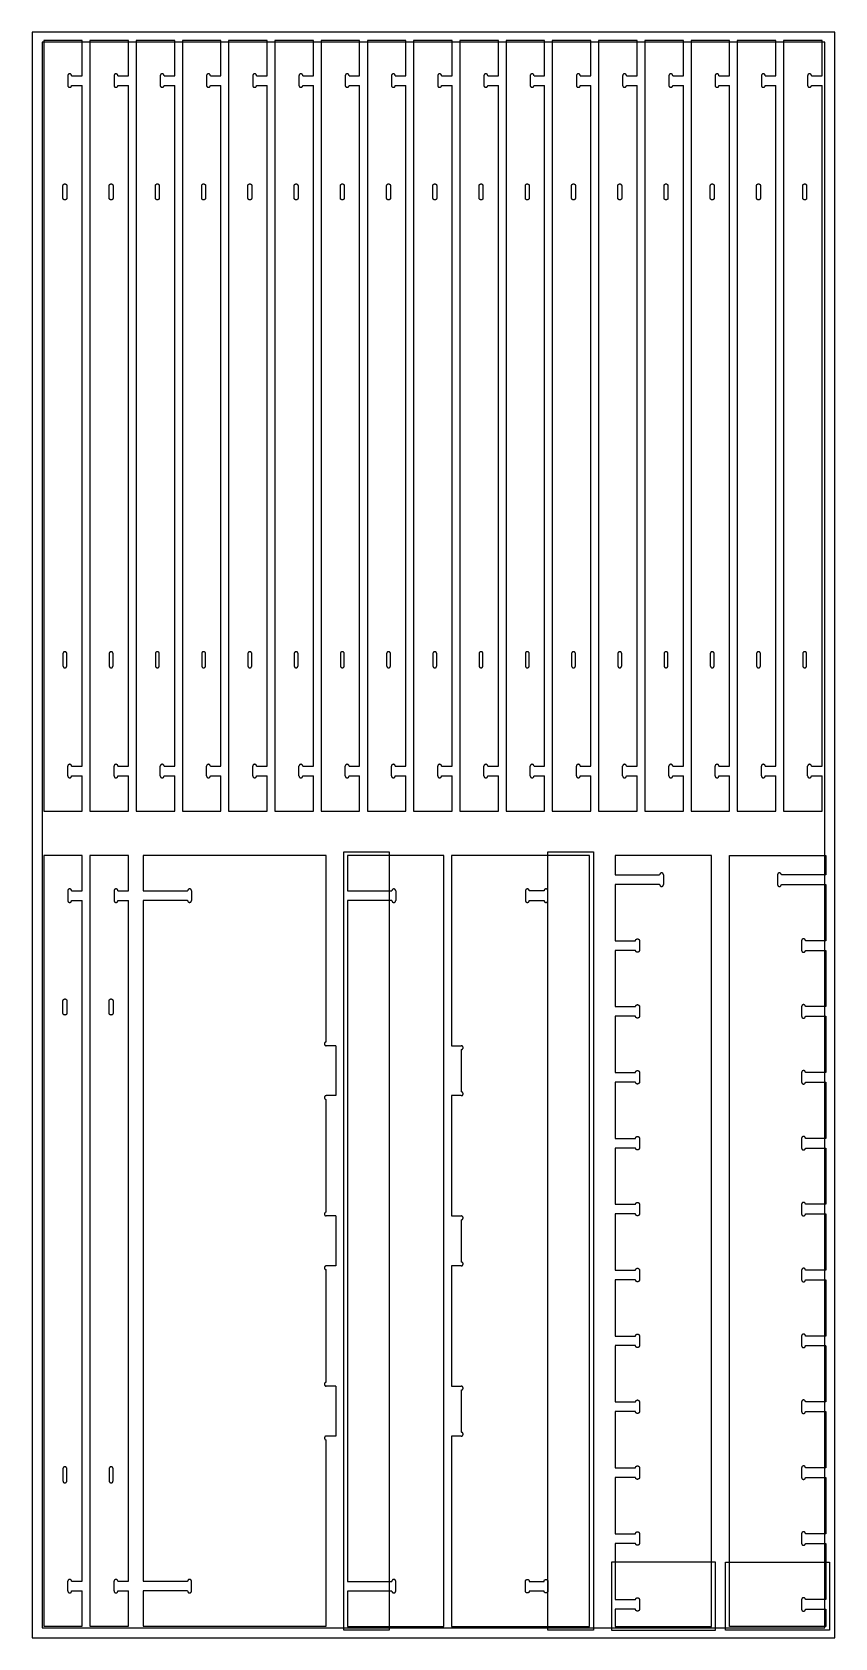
# Model space of a CAD drawing. Header units: millimetres. Extents: x 1985 to 3235, y -112 to 2388.
import ezdxf

# ---------------------------------------------------------------- set-up
doc = ezdxf.new("R2010")
doc.units = ezdxf.units.MM
doc.header["$MEASUREMENT"] = 0
for name, color, linetype, true_color in [('bord lit', 80, 'Continuous', 0x3fff00), ('FAB$Material', 18, 'Continuous', 0x000000), ('Lattes', 4, 'Continuous', 0x00ffff), ('POCKET', 1, 'Continuous', 0xff0000)]:
    doc.layers.add(name, color=color, linetype=linetype, true_color=true_color)

# ---------------------------------------------------------------- blocks, each defined once
blk = doc.blocks.new('LATTES')
at = {"layer": 'Lattes'}
for points in [[(2320.4, 2759.39), (2320.4, 2764.89), (2314.4, 2764.89), (2314.4, 2644.89), (2320.4, 2644.89), (2320.4, 2650.39)], [(2318.75, 2759.39), (2318.75, 2759.4), (2318.75, 2759.41), (2318.75, 2759.42), (2318.75, 2759.43), (2318.75, 2759.44), (2318.74, 2759.45), (2318.74, 2759.46), (2318.74, 2759.47), (2318.74, 2759.48), (2318.73, 2759.49), (2318.73, 2759.5), (2318.72, 2759.51), (2318.72, 2759.52), (2318.72, 2759.53), (2318.71, 2759.53), (2318.71, 2759.54), (2318.7, 2759.55), (2318.69, 2759.56), (2318.69, 2759.57), (2318.68, 2759.58), (2318.67, 2759.59), (2318.67, 2759.59), (2318.66, 2759.6), (2318.65, 2759.61), (2318.64, 2759.61), (2318.64, 2759.62), (2318.63, 2759.63), (2318.62, 2759.63), (2318.61, 2759.64), (2318.6, 2759.64), (2318.59, 2759.65), (2318.58, 2759.65), (2318.58, 2759.66), (2318.57, 2759.66), (2318.56, 2759.67), (2318.55, 2759.67), (2318.54, 2759.67), (2318.53, 2759.68), (2318.52, 2759.68), (2318.51, 2759.68), (2318.5, 2759.68), (2318.49, 2759.68), (2318.48, 2759.69), (2318.47, 2759.69), (2318.46, 2759.69), (2318.44, 2759.69), (2318.43, 2759.69), (2318.42, 2759.69), (2318.41, 2759.68), (2318.4, 2759.68), (2318.39, 2759.68), (2318.38, 2759.68), (2318.37, 2759.68), (2318.36, 2759.67), (2318.35, 2759.67), (2318.34, 2759.67), (2318.33, 2759.66), (2318.32, 2759.66), (2318.32, 2759.65), (2318.31, 2759.65), (2318.3, 2759.64), (2318.29, 2759.64), (2318.28, 2759.63), (2318.27, 2759.63), (2318.26, 2759.62), (2318.25, 2759.61), (2318.25, 2759.61), (2318.24, 2759.6), (2318.23, 2759.59), (2318.23, 2759.59), (2318.22, 2759.58), (2318.21, 2759.57), (2318.21, 2759.56), (2318.2, 2759.55), (2318.19, 2759.54), (2318.19, 2759.53), (2318.18, 2759.53), (2318.18, 2759.52), (2318.18, 2759.51), (2318.17, 2759.5), (2318.17, 2759.49), (2318.16, 2759.48), (2318.16, 2759.47), (2318.16, 2759.46), (2318.16, 2759.45), (2318.15, 2759.44), (2318.15, 2759.43), (2318.15, 2759.42), (2318.15, 2759.41), (2318.15, 2759.4), (2318.15, 2759.39)], [(2318.15, 2759.39), (2318.15, 2757.89)], [(2318.15, 2757.89), (2318.15, 2757.88), (2318.15, 2757.87), (2318.15, 2757.86), (2318.15, 2757.85), (2318.15, 2757.83), (2318.16, 2757.82), (2318.16, 2757.81), (2318.16, 2757.8), (2318.16, 2757.79), (2318.17, 2757.78), (2318.17, 2757.78), (2318.18, 2757.77), (2318.18, 2757.76), (2318.18, 2757.75), (2318.19, 2757.74), (2318.19, 2757.73), (2318.2, 2757.72), (2318.21, 2757.71), (2318.21, 2757.7), (2318.22, 2757.7), (2318.23, 2757.69), (2318.23, 2757.68), (2318.24, 2757.67), (2318.25, 2757.67), (2318.25, 2757.66), (2318.26, 2757.65), (2318.27, 2757.65), (2318.28, 2757.64), (2318.29, 2757.63), (2318.3, 2757.63), (2318.31, 2757.62), (2318.32, 2757.62), (2318.32, 2757.61), (2318.33, 2757.61), (2318.34, 2757.61), (2318.35, 2757.6), (2318.36, 2757.6), (2318.37, 2757.6), (2318.38, 2757.59), (2318.39, 2757.59), (2318.4, 2757.59), (2318.41, 2757.59), (2318.42, 2757.59), (2318.43, 2757.59), (2318.44, 2757.59), (2318.46, 2757.59), (2318.47, 2757.59), (2318.48, 2757.59), (2318.49, 2757.59), (2318.5, 2757.59), (2318.51, 2757.59), (2318.52, 2757.59), (2318.53, 2757.6), (2318.54, 2757.6), (2318.55, 2757.6), (2318.56, 2757.61), (2318.57, 2757.61), (2318.58, 2757.61), (2318.58, 2757.62), (2318.59, 2757.62), (2318.6, 2757.63), (2318.61, 2757.63), (2318.62, 2757.64), (2318.63, 2757.65), (2318.64, 2757.65), (2318.64, 2757.66), (2318.65, 2757.67), (2318.66, 2757.67), (2318.67, 2757.68), (2318.67, 2757.69), (2318.68, 2757.7), (2318.69, 2757.7), (2318.69, 2757.71), (2318.7, 2757.72), (2318.71, 2757.73), (2318.71, 2757.74), (2318.72, 2757.75), (2318.72, 2757.76), (2318.72, 2757.77), (2318.73, 2757.78), (2318.73, 2757.78), (2318.74, 2757.79), (2318.74, 2757.8), (2318.74, 2757.81), (2318.74, 2757.82), (2318.75, 2757.83), (2318.75, 2757.85), (2318.75, 2757.86), (2318.75, 2757.87), (2318.75, 2757.88), (2318.75, 2757.89)], [(2318.75, 2759.39), (2320.4, 2759.39)], [(2318.75, 2757.89), (2320.4, 2757.89)], [(2320.4, 2651.89), (2320.4, 2757.89)], [(2317.4, 2742.25), (2317.4, 2742.26), (2317.4, 2742.27), (2317.4, 2742.29), (2317.4, 2742.3), (2317.4, 2742.31), (2317.41, 2742.32), (2317.41, 2742.33), (2317.41, 2742.34), (2317.41, 2742.35), (2317.42, 2742.36), (2317.42, 2742.37), (2317.43, 2742.37), (2317.43, 2742.38), (2317.43, 2742.39), (2317.44, 2742.4), (2317.44, 2742.41), (2317.45, 2742.42), (2317.46, 2742.43), (2317.46, 2742.44), (2317.47, 2742.45), (2317.48, 2742.45), (2317.48, 2742.46), (2317.49, 2742.47), (2317.5, 2742.48), (2317.5, 2742.48), (2317.51, 2742.49), (2317.52, 2742.49), (2317.53, 2742.5), (2317.54, 2742.51), (2317.55, 2742.51), (2317.56, 2742.52), (2317.57, 2742.52), (2317.57, 2742.53), (2317.58, 2742.53), (2317.59, 2742.53), (2317.6, 2742.54), (2317.61, 2742.54), (2317.62, 2742.54), (2317.63, 2742.55), (2317.64, 2742.55), (2317.65, 2742.55), (2317.66, 2742.55), (2317.67, 2742.55), (2317.68, 2742.55), (2317.69, 2742.55), (2317.71, 2742.55), (2317.72, 2742.55), (2317.73, 2742.55), (2317.74, 2742.55), (2317.75, 2742.55), (2317.76, 2742.55), (2317.77, 2742.55), (2317.78, 2742.54), (2317.79, 2742.54), (2317.8, 2742.54), (2317.81, 2742.53), (2317.82, 2742.53), (2317.83, 2742.53), (2317.83, 2742.52), (2317.84, 2742.52), (2317.85, 2742.51), (2317.86, 2742.51), (2317.87, 2742.5), (2317.88, 2742.49), (2317.89, 2742.49), (2317.89, 2742.48), (2317.9, 2742.48), (2317.91, 2742.47), (2317.92, 2742.46), (2317.92, 2742.45), (2317.93, 2742.45), (2317.94, 2742.44), (2317.94, 2742.43), (2317.95, 2742.42), (2317.96, 2742.41), (2317.96, 2742.4), (2317.97, 2742.39), (2317.97, 2742.38), (2317.97, 2742.37), (2317.98, 2742.37), (2317.98, 2742.36), (2317.99, 2742.35), (2317.99, 2742.34), (2317.99, 2742.33), (2317.99, 2742.32), (2318, 2742.31), (2318, 2742.3), (2318, 2742.29), (2318, 2742.27), (2318, 2742.26), (2318, 2742.25)], [(2317.4, 2740.35), (2317.4, 2742.25)], [(2318, 2740.35), (2318, 2740.34), (2318, 2740.33), (2318, 2740.32), (2318, 2740.31), (2318, 2740.3), (2317.99, 2740.29), (2317.99, 2740.28), (2317.99, 2740.27), (2317.99, 2740.26), (2317.98, 2740.25), (2317.98, 2740.24), (2317.97, 2740.23), (2317.97, 2740.22), (2317.97, 2740.21), (2317.96, 2740.21), (2317.96, 2740.2), (2317.95, 2740.19), (2317.94, 2740.18), (2317.94, 2740.17), (2317.93, 2740.16), (2317.92, 2740.16), (2317.92, 2740.15), (2317.91, 2740.14), (2317.9, 2740.13), (2317.89, 2740.13), (2317.89, 2740.12), (2317.88, 2740.11), (2317.87, 2740.11), (2317.86, 2740.1), (2317.85, 2740.1), (2317.84, 2740.09), (2317.83, 2740.09), (2317.83, 2740.08), (2317.82, 2740.08), (2317.81, 2740.07), (2317.8, 2740.07), (2317.79, 2740.07), (2317.78, 2740.06), (2317.77, 2740.06), (2317.76, 2740.06), (2317.75, 2740.06), (2317.74, 2740.06), (2317.73, 2740.06), (2317.72, 2740.05), (2317.71, 2740.05), (2317.69, 2740.05), (2317.68, 2740.05), (2317.67, 2740.06), (2317.66, 2740.06), (2317.65, 2740.06), (2317.64, 2740.06), (2317.63, 2740.06), (2317.62, 2740.06), (2317.61, 2740.07), (2317.6, 2740.07), (2317.59, 2740.07), (2317.58, 2740.08), (2317.57, 2740.08), (2317.57, 2740.09), (2317.56, 2740.09), (2317.55, 2740.1), (2317.54, 2740.1), (2317.53, 2740.11), (2317.52, 2740.11), (2317.51, 2740.12), (2317.5, 2740.13), (2317.5, 2740.13), (2317.49, 2740.14), (2317.48, 2740.15), (2317.48, 2740.16), (2317.47, 2740.16), (2317.46, 2740.17), (2317.46, 2740.18), (2317.45, 2740.19), (2317.44, 2740.2), (2317.44, 2740.21), (2317.43, 2740.21), (2317.43, 2740.22), (2317.43, 2740.23), (2317.42, 2740.24), (2317.42, 2740.25), (2317.41, 2740.26), (2317.41, 2740.27), (2317.41, 2740.28), (2317.41, 2740.29), (2317.4, 2740.3), (2317.4, 2740.31), (2317.4, 2740.32), (2317.4, 2740.33), (2317.4, 2740.34), (2317.4, 2740.35)], [(2318, 2742.25), (2318, 2740.35)], [(2318, 2669.42), (2318, 2669.43), (2318, 2669.44), (2318, 2669.45), (2318, 2669.46), (2318, 2669.47), (2317.99, 2669.48), (2317.99, 2669.49), (2317.99, 2669.5), (2317.99, 2669.51), (2317.98, 2669.52), (2317.98, 2669.53), (2317.97, 2669.54), (2317.97, 2669.55), (2317.97, 2669.56), (2317.96, 2669.57), (2317.96, 2669.58), (2317.95, 2669.59), (2317.94, 2669.59), (2317.94, 2669.6), (2317.93, 2669.61), (2317.92, 2669.62), (2317.92, 2669.63), (2317.91, 2669.63), (2317.9, 2669.64), (2317.89, 2669.65), (2317.89, 2669.65), (2317.88, 2669.66), (2317.87, 2669.67), (2317.86, 2669.67), (2317.85, 2669.68), (2317.84, 2669.68), (2317.83, 2669.69), (2317.83, 2669.69), (2317.82, 2669.7), (2317.81, 2669.7), (2317.8, 2669.7), (2317.79, 2669.71), (2317.78, 2669.71), (2317.77, 2669.71), (2317.76, 2669.71), (2317.75, 2669.72), (2317.74, 2669.72), (2317.73, 2669.72), (2317.72, 2669.72), (2317.71, 2669.72), (2317.69, 2669.72), (2317.68, 2669.72), (2317.67, 2669.72), (2317.66, 2669.72), (2317.65, 2669.72), (2317.64, 2669.71), (2317.63, 2669.71), (2317.62, 2669.71), (2317.61, 2669.71), (2317.6, 2669.7), (2317.59, 2669.7), (2317.58, 2669.7), (2317.57, 2669.69), (2317.57, 2669.69), (2317.56, 2669.68), (2317.55, 2669.68), (2317.54, 2669.67), (2317.53, 2669.67), (2317.52, 2669.66), (2317.51, 2669.65), (2317.5, 2669.65), (2317.5, 2669.64), (2317.49, 2669.63), (2317.48, 2669.63), (2317.48, 2669.62), (2317.47, 2669.61), (2317.46, 2669.6), (2317.46, 2669.59), (2317.45, 2669.59), (2317.44, 2669.58), (2317.44, 2669.57), (2317.43, 2669.56), (2317.43, 2669.55), (2317.43, 2669.54), (2317.42, 2669.53), (2317.42, 2669.52), (2317.41, 2669.51), (2317.41, 2669.5), (2317.41, 2669.49), (2317.41, 2669.48), (2317.4, 2669.47), (2317.4, 2669.46), (2317.4, 2669.45), (2317.4, 2669.44), (2317.4, 2669.43), (2317.4, 2669.42)], [(2317.4, 2669.42), (2317.4, 2667.52)], [(2317.4, 2667.52), (2317.4, 2667.51), (2317.4, 2667.5), (2317.4, 2667.49), (2317.4, 2667.48), (2317.4, 2667.47), (2317.41, 2667.46), (2317.41, 2667.45), (2317.41, 2667.44), (2317.41, 2667.43), (2317.42, 2667.42), (2317.42, 2667.41), (2317.43, 2667.4), (2317.43, 2667.39), (2317.43, 2667.38), (2317.44, 2667.37), (2317.44, 2667.36), (2317.45, 2667.35), (2317.46, 2667.34), (2317.46, 2667.34), (2317.47, 2667.33), (2317.48, 2667.32), (2317.48, 2667.31), (2317.49, 2667.3), (2317.5, 2667.3), (2317.5, 2667.29), (2317.51, 2667.28), (2317.52, 2667.28), (2317.53, 2667.27), (2317.54, 2667.27), (2317.55, 2667.26), (2317.56, 2667.26), (2317.57, 2667.25), (2317.57, 2667.25), (2317.58, 2667.24), (2317.59, 2667.24), (2317.6, 2667.23), (2317.61, 2667.23), (2317.62, 2667.23), (2317.63, 2667.23), (2317.64, 2667.22), (2317.65, 2667.22), (2317.66, 2667.22), (2317.67, 2667.22), (2317.68, 2667.22), (2317.69, 2667.22), (2317.71, 2667.22), (2317.72, 2667.22), (2317.73, 2667.22), (2317.74, 2667.22), (2317.75, 2667.22), (2317.76, 2667.22), (2317.77, 2667.23), (2317.78, 2667.23), (2317.79, 2667.23), (2317.8, 2667.23), (2317.81, 2667.24), (2317.82, 2667.24), (2317.83, 2667.25), (2317.83, 2667.25), (2317.84, 2667.26), (2317.85, 2667.26), (2317.86, 2667.27), (2317.87, 2667.27), (2317.88, 2667.28), (2317.89, 2667.28), (2317.89, 2667.29), (2317.9, 2667.3), (2317.91, 2667.3), (2317.92, 2667.31), (2317.92, 2667.32), (2317.93, 2667.33), (2317.94, 2667.34), (2317.94, 2667.34), (2317.95, 2667.35), (2317.96, 2667.36), (2317.96, 2667.37), (2317.97, 2667.38), (2317.97, 2667.39), (2317.97, 2667.4), (2317.98, 2667.41), (2317.98, 2667.42), (2317.99, 2667.43), (2317.99, 2667.44), (2317.99, 2667.45), (2317.99, 2667.46), (2318, 2667.47), (2318, 2667.48), (2318, 2667.49), (2318, 2667.5), (2318, 2667.51), (2318, 2667.52)], [(2318, 2667.52), (2318, 2669.42)], [(2318.75, 2651.89), (2318.75, 2651.9), (2318.75, 2651.91), (2318.75, 2651.92), (2318.75, 2651.93), (2318.75, 2651.94), (2318.74, 2651.95), (2318.74, 2651.96), (2318.74, 2651.97), (2318.74, 2651.98), (2318.73, 2651.99), (2318.73, 2652), (2318.72, 2652.01), (2318.72, 2652.02), (2318.72, 2652.03), (2318.71, 2652.03), (2318.71, 2652.04), (2318.7, 2652.05), (2318.69, 2652.06), (2318.69, 2652.07), (2318.68, 2652.08), (2318.67, 2652.09), (2318.67, 2652.09), (2318.66, 2652.1), (2318.65, 2652.11), (2318.64, 2652.11), (2318.64, 2652.12), (2318.63, 2652.13), (2318.62, 2652.13), (2318.61, 2652.14), (2318.6, 2652.14), (2318.59, 2652.15), (2318.58, 2652.15), (2318.58, 2652.16), (2318.57, 2652.16), (2318.56, 2652.17), (2318.55, 2652.17), (2318.54, 2652.17), (2318.53, 2652.18), (2318.52, 2652.18), (2318.51, 2652.18), (2318.5, 2652.18), (2318.49, 2652.18), (2318.48, 2652.19), (2318.47, 2652.19), (2318.46, 2652.19), (2318.44, 2652.19), (2318.43, 2652.19), (2318.42, 2652.19), (2318.41, 2652.18), (2318.4, 2652.18), (2318.39, 2652.18), (2318.38, 2652.18), (2318.37, 2652.18), (2318.36, 2652.17), (2318.35, 2652.17), (2318.34, 2652.17), (2318.33, 2652.16), (2318.32, 2652.16), (2318.32, 2652.15), (2318.31, 2652.15), (2318.3, 2652.14), (2318.29, 2652.14), (2318.28, 2652.13), (2318.27, 2652.13), (2318.26, 2652.12), (2318.25, 2652.11), (2318.25, 2652.11), (2318.24, 2652.1), (2318.23, 2652.09), (2318.23, 2652.09), (2318.22, 2652.08), (2318.21, 2652.07), (2318.21, 2652.06), (2318.2, 2652.05), (2318.19, 2652.04), (2318.19, 2652.03), (2318.18, 2652.03), (2318.18, 2652.02), (2318.18, 2652.01), (2318.17, 2652), (2318.17, 2651.99), (2318.16, 2651.98), (2318.16, 2651.97), (2318.16, 2651.96), (2318.16, 2651.95), (2318.15, 2651.94), (2318.15, 2651.93), (2318.15, 2651.92), (2318.15, 2651.91), (2318.15, 2651.9), (2318.15, 2651.89)], [(2318.15, 2650.39), (2318.15, 2651.89)], [(2318.15, 2650.39), (2318.15, 2650.38), (2318.15, 2650.37), (2318.15, 2650.36), (2318.15, 2650.35), (2318.15, 2650.33), (2318.16, 2650.32), (2318.16, 2650.31), (2318.16, 2650.3), (2318.16, 2650.29), (2318.17, 2650.28), (2318.17, 2650.28), (2318.18, 2650.27), (2318.18, 2650.26), (2318.18, 2650.25), (2318.19, 2650.24), (2318.19, 2650.23), (2318.2, 2650.22), (2318.21, 2650.21), (2318.21, 2650.2), (2318.22, 2650.2), (2318.23, 2650.19), (2318.23, 2650.18), (2318.24, 2650.17), (2318.25, 2650.17), (2318.25, 2650.16), (2318.26, 2650.15), (2318.27, 2650.15), (2318.28, 2650.14), (2318.29, 2650.13), (2318.3, 2650.13), (2318.31, 2650.12), (2318.32, 2650.12), (2318.32, 2650.11), (2318.33, 2650.11), (2318.34, 2650.11), (2318.35, 2650.1), (2318.36, 2650.1), (2318.37, 2650.1), (2318.38, 2650.09), (2318.39, 2650.09), (2318.4, 2650.09), (2318.41, 2650.09), (2318.42, 2650.09), (2318.43, 2650.09), (2318.44, 2650.09), (2318.46, 2650.09), (2318.47, 2650.09), (2318.48, 2650.09), (2318.49, 2650.09), (2318.5, 2650.09), (2318.51, 2650.09), (2318.52, 2650.09), (2318.53, 2650.1), (2318.54, 2650.1), (2318.55, 2650.1), (2318.56, 2650.11), (2318.57, 2650.11), (2318.58, 2650.11), (2318.58, 2650.12), (2318.59, 2650.12), (2318.6, 2650.13), (2318.61, 2650.13), (2318.62, 2650.14), (2318.63, 2650.15), (2318.64, 2650.15), (2318.64, 2650.16), (2318.65, 2650.17), (2318.66, 2650.17), (2318.67, 2650.18), (2318.67, 2650.19), (2318.68, 2650.2), (2318.69, 2650.2), (2318.69, 2650.21), (2318.7, 2650.22), (2318.71, 2650.23), (2318.71, 2650.24), (2318.72, 2650.25), (2318.72, 2650.26), (2318.72, 2650.27), (2318.73, 2650.28), (2318.73, 2650.28), (2318.74, 2650.29), (2318.74, 2650.3), (2318.74, 2650.31), (2318.74, 2650.32), (2318.75, 2650.33), (2318.75, 2650.35), (2318.75, 2650.36), (2318.75, 2650.37), (2318.75, 2650.38), (2318.75, 2650.39)], [(2318.75, 2651.89), (2320.4, 2651.89)], [(2318.75, 2650.39), (2320.4, 2650.39)]]:
    blk.add_lwpolyline(points, dxfattribs=at)
blk = doc.blocks.new('1')
at = {"layer": 'bord lit'}
for points in [[(2348.82, 3792.83), (2320.32, 3792.83)], [(2320.32, 3792.83), (2320.32, 3787.33)], [(2348.82, 3763.81), (2348.82, 3792.83)], [(2327.82, 3787.33), (2327.82, 3787.34), (2327.82, 3787.35), (2327.82, 3787.36), (2327.82, 3787.37), (2327.82, 3787.38), (2327.82, 3787.39), (2327.81, 3787.4), (2327.81, 3787.41), (2327.81, 3787.42), (2327.81, 3787.43), (2327.8, 3787.44), (2327.8, 3787.45), (2327.79, 3787.46), (2327.79, 3787.47), (2327.78, 3787.47), (2327.78, 3787.48), (2327.77, 3787.49), (2327.77, 3787.5), (2327.76, 3787.51), (2327.75, 3787.52), (2327.75, 3787.52), (2327.74, 3787.53), (2327.73, 3787.54), (2327.73, 3787.55), (2327.72, 3787.55), (2327.71, 3787.56), (2327.7, 3787.57), (2327.69, 3787.57), (2327.69, 3787.58), (2327.68, 3787.58), (2327.67, 3787.59), (2327.66, 3787.59), (2327.65, 3787.6), (2327.64, 3787.6), (2327.63, 3787.61), (2327.62, 3787.61), (2327.61, 3787.61), (2327.6, 3787.62), (2327.59, 3787.62), (2327.58, 3787.62), (2327.57, 3787.62), (2327.56, 3787.62), (2327.55, 3787.62), (2327.54, 3787.63), (2327.53, 3787.63), (2327.52, 3787.63), (2327.51, 3787.63), (2327.5, 3787.62), (2327.49, 3787.62), (2327.48, 3787.62), (2327.47, 3787.62), (2327.46, 3787.62), (2327.45, 3787.62), (2327.44, 3787.61), (2327.43, 3787.61), (2327.42, 3787.61), (2327.41, 3787.6), (2327.4, 3787.6), (2327.39, 3787.59), (2327.38, 3787.59), (2327.37, 3787.58), (2327.36, 3787.58), (2327.35, 3787.57), (2327.34, 3787.57), (2327.34, 3787.56), (2327.33, 3787.55), (2327.32, 3787.55), (2327.31, 3787.54), (2327.31, 3787.53), (2327.3, 3787.52), (2327.29, 3787.52), (2327.29, 3787.51), (2327.28, 3787.5), (2327.27, 3787.49), (2327.27, 3787.48), (2327.26, 3787.47), (2327.26, 3787.47), (2327.25, 3787.46), (2327.25, 3787.45), (2327.24, 3787.44), (2327.24, 3787.43), (2327.24, 3787.42), (2327.23, 3787.41), (2327.23, 3787.4), (2327.23, 3787.39), (2327.23, 3787.38), (2327.23, 3787.37), (2327.23, 3787.36), (2327.22, 3787.35), (2327.22, 3787.34), (2327.22, 3787.33)], [(2320.32, 3787.33), (2327.22, 3787.33)], [(2327.22, 3785.83), (2320.32, 3785.83), (2320.32, 3679.83), (2327.22, 3679.83)], [(2327.22, 3785.83), (2327.22, 3785.82), (2327.22, 3785.81), (2327.23, 3785.79), (2327.23, 3785.78), (2327.23, 3785.77), (2327.23, 3785.76), (2327.23, 3785.75), (2327.23, 3785.74), (2327.24, 3785.73), (2327.24, 3785.72), (2327.24, 3785.71), (2327.25, 3785.7), (2327.25, 3785.7), (2327.26, 3785.69), (2327.26, 3785.68), (2327.27, 3785.67), (2327.27, 3785.66), (2327.28, 3785.65), (2327.29, 3785.64), (2327.29, 3785.63), (2327.3, 3785.63), (2327.31, 3785.62), (2327.31, 3785.61), (2327.32, 3785.6), (2327.33, 3785.6), (2327.34, 3785.59), (2327.34, 3785.58), (2327.35, 3785.58), (2327.36, 3785.57), (2327.37, 3785.57), (2327.38, 3785.56), (2327.39, 3785.56), (2327.4, 3785.55), (2327.41, 3785.55), (2327.42, 3785.55), (2327.43, 3785.54), (2327.44, 3785.54), (2327.45, 3785.54), (2327.46, 3785.53), (2327.47, 3785.53), (2327.48, 3785.53), (2327.49, 3785.53), (2327.5, 3785.53), (2327.51, 3785.53), (2327.52, 3785.53), (2327.53, 3785.53), (2327.54, 3785.53), (2327.55, 3785.53), (2327.56, 3785.53), (2327.57, 3785.53), (2327.58, 3785.53), (2327.59, 3785.53), (2327.6, 3785.54), (2327.61, 3785.54), (2327.62, 3785.54), (2327.63, 3785.55), (2327.64, 3785.55), (2327.65, 3785.55), (2327.66, 3785.56), (2327.67, 3785.56), (2327.68, 3785.57), (2327.69, 3785.57), (2327.69, 3785.58), (2327.7, 3785.58), (2327.71, 3785.59), (2327.72, 3785.6), (2327.73, 3785.6), (2327.73, 3785.61), (2327.74, 3785.62), (2327.75, 3785.63), (2327.75, 3785.63), (2327.76, 3785.64), (2327.77, 3785.65), (2327.77, 3785.66), (2327.78, 3785.67), (2327.78, 3785.68), (2327.79, 3785.69), (2327.79, 3785.7), (2327.8, 3785.7), (2327.8, 3785.71), (2327.81, 3785.72), (2327.81, 3785.73), (2327.81, 3785.74), (2327.81, 3785.75), (2327.82, 3785.76), (2327.82, 3785.77), (2327.82, 3785.78), (2327.82, 3785.79), (2327.82, 3785.81), (2327.82, 3785.82), (2327.82, 3785.83)], [(2327.82, 3787.33), (2327.82, 3785.83)], [(2348.82, 3763.81), (2348.81, 3763.81), (2348.8, 3763.81), (2348.79, 3763.81), (2348.78, 3763.81), (2348.77, 3763.81), (2348.76, 3763.81), (2348.75, 3763.8), (2348.74, 3763.8), (2348.73, 3763.8), (2348.72, 3763.79), (2348.71, 3763.79), (2348.7, 3763.79), (2348.69, 3763.78), (2348.68, 3763.78), (2348.67, 3763.77), (2348.67, 3763.77), (2348.66, 3763.76), (2348.65, 3763.76), (2348.64, 3763.75), (2348.63, 3763.74), (2348.62, 3763.74), (2348.62, 3763.73), (2348.61, 3763.72), (2348.6, 3763.72), (2348.6, 3763.71), (2348.59, 3763.7), (2348.58, 3763.69), (2348.58, 3763.68), (2348.57, 3763.67), (2348.57, 3763.67), (2348.56, 3763.66), (2348.56, 3763.65), (2348.55, 3763.64), (2348.55, 3763.63), (2348.54, 3763.62), (2348.54, 3763.61), (2348.54, 3763.6), (2348.53, 3763.59), (2348.53, 3763.58), (2348.53, 3763.57), (2348.53, 3763.56), (2348.53, 3763.55), (2348.52, 3763.54), (2348.52, 3763.53), (2348.52, 3763.52), (2348.52, 3763.51), (2348.52, 3763.5), (2348.52, 3763.49), (2348.53, 3763.48), (2348.53, 3763.47), (2348.53, 3763.46), (2348.53, 3763.45), (2348.53, 3763.44), (2348.54, 3763.43), (2348.54, 3763.42), (2348.54, 3763.41), (2348.55, 3763.4), (2348.55, 3763.39), (2348.56, 3763.38), (2348.56, 3763.37), (2348.57, 3763.36), (2348.57, 3763.35), (2348.58, 3763.34), (2348.58, 3763.33), (2348.59, 3763.33), (2348.6, 3763.32), (2348.6, 3763.31), (2348.61, 3763.3), (2348.62, 3763.3), (2348.62, 3763.29), (2348.63, 3763.28), (2348.64, 3763.27), (2348.65, 3763.27), (2348.66, 3763.26), (2348.67, 3763.26), (2348.67, 3763.25), (2348.68, 3763.25), (2348.69, 3763.24), (2348.7, 3763.24), (2348.71, 3763.23), (2348.72, 3763.23), (2348.73, 3763.23), (2348.74, 3763.22), (2348.75, 3763.22), (2348.76, 3763.22), (2348.77, 3763.22), (2348.78, 3763.22), (2348.79, 3763.21), (2348.8, 3763.21), (2348.81, 3763.21), (2348.82, 3763.21)], [(2350.32, 3763.21), (2348.82, 3763.21)], [(2350.32, 3763.21), (2350.32, 3755.44)], [(2348.82, 3755.44), (2348.81, 3755.44), (2348.8, 3755.44), (2348.79, 3755.44), (2348.78, 3755.44), (2348.77, 3755.43), (2348.76, 3755.43), (2348.75, 3755.43), (2348.74, 3755.43), (2348.73, 3755.42), (2348.72, 3755.42), (2348.71, 3755.42), (2348.7, 3755.41), (2348.69, 3755.41), (2348.68, 3755.4), (2348.67, 3755.4), (2348.67, 3755.39), (2348.66, 3755.39), (2348.65, 3755.38), (2348.64, 3755.38), (2348.63, 3755.37), (2348.62, 3755.36), (2348.62, 3755.36), (2348.61, 3755.35), (2348.6, 3755.34), (2348.6, 3755.33), (2348.59, 3755.33), (2348.58, 3755.32), (2348.58, 3755.31), (2348.57, 3755.3), (2348.57, 3755.29), (2348.56, 3755.28), (2348.56, 3755.27), (2348.55, 3755.26), (2348.55, 3755.25), (2348.54, 3755.25), (2348.54, 3755.24), (2348.54, 3755.23), (2348.53, 3755.22), (2348.53, 3755.21), (2348.53, 3755.2), (2348.53, 3755.19), (2348.53, 3755.17), (2348.52, 3755.16), (2348.52, 3755.15), (2348.52, 3755.14), (2348.52, 3755.13), (2348.52, 3755.12), (2348.52, 3755.11), (2348.53, 3755.1), (2348.53, 3755.09), (2348.53, 3755.08), (2348.53, 3755.07), (2348.53, 3755.06), (2348.54, 3755.05), (2348.54, 3755.04), (2348.54, 3755.03), (2348.55, 3755.02), (2348.55, 3755.01), (2348.56, 3755), (2348.56, 3754.99), (2348.57, 3754.99), (2348.57, 3754.98), (2348.58, 3754.97), (2348.58, 3754.96), (2348.59, 3754.95), (2348.6, 3754.94), (2348.6, 3754.94), (2348.61, 3754.93), (2348.62, 3754.92), (2348.62, 3754.91), (2348.63, 3754.91), (2348.64, 3754.9), (2348.65, 3754.89), (2348.66, 3754.89), (2348.67, 3754.88), (2348.67, 3754.88), (2348.68, 3754.87), (2348.69, 3754.87), (2348.7, 3754.86), (2348.71, 3754.86), (2348.72, 3754.86), (2348.73, 3754.85), (2348.74, 3754.85), (2348.75, 3754.85), (2348.76, 3754.85), (2348.77, 3754.84), (2348.78, 3754.84), (2348.79, 3754.84), (2348.8, 3754.84), (2348.81, 3754.84), (2348.82, 3754.84)], [(2350.32, 3755.44), (2348.82, 3755.44)], [(2348.82, 3737.31), (2348.82, 3754.84)], [(2348.82, 3737.31), (2348.81, 3737.31), (2348.8, 3737.31), (2348.79, 3737.31), (2348.78, 3737.31), (2348.77, 3737.31), (2348.76, 3737.31), (2348.75, 3737.3), (2348.74, 3737.3), (2348.73, 3737.3), (2348.72, 3737.29), (2348.71, 3737.29), (2348.7, 3737.29), (2348.69, 3737.28), (2348.68, 3737.28), (2348.67, 3737.27), (2348.67, 3737.27), (2348.66, 3737.26), (2348.65, 3737.26), (2348.64, 3737.25), (2348.63, 3737.24), (2348.62, 3737.24), (2348.62, 3737.23), (2348.61, 3737.22), (2348.6, 3737.22), (2348.6, 3737.21), (2348.59, 3737.2), (2348.58, 3737.19), (2348.58, 3737.18), (2348.57, 3737.17), (2348.57, 3737.17), (2348.56, 3737.16), (2348.56, 3737.15), (2348.55, 3737.14), (2348.55, 3737.13), (2348.54, 3737.12), (2348.54, 3737.11), (2348.54, 3737.1), (2348.53, 3737.09), (2348.53, 3737.08), (2348.53, 3737.07), (2348.53, 3737.06), (2348.53, 3737.05), (2348.52, 3737.04), (2348.52, 3737.03), (2348.52, 3737.02), (2348.52, 3737.01), (2348.52, 3737), (2348.52, 3736.99), (2348.53, 3736.98), (2348.53, 3736.97), (2348.53, 3736.96), (2348.53, 3736.95), (2348.53, 3736.94), (2348.54, 3736.93), (2348.54, 3736.92), (2348.54, 3736.91), (2348.55, 3736.9), (2348.55, 3736.89), (2348.56, 3736.88), (2348.56, 3736.87), (2348.57, 3736.86), (2348.57, 3736.85), (2348.58, 3736.84), (2348.58, 3736.83), (2348.59, 3736.83), (2348.6, 3736.82), (2348.6, 3736.81), (2348.61, 3736.8), (2348.62, 3736.8), (2348.62, 3736.79), (2348.63, 3736.78), (2348.64, 3736.77), (2348.65, 3736.77), (2348.66, 3736.76), (2348.67, 3736.76), (2348.67, 3736.75), (2348.68, 3736.75), (2348.69, 3736.74), (2348.7, 3736.74), (2348.71, 3736.73), (2348.72, 3736.73), (2348.73, 3736.73), (2348.74, 3736.72), (2348.75, 3736.72), (2348.76, 3736.72), (2348.77, 3736.72), (2348.78, 3736.72), (2348.79, 3736.71), (2348.8, 3736.71), (2348.81, 3736.71), (2348.82, 3736.71)], [(2350.32, 3736.71), (2348.82, 3736.71)], [(2350.32, 3736.71), (2350.32, 3728.94)], [(2348.82, 3728.94), (2348.81, 3728.94), (2348.8, 3728.94), (2348.79, 3728.94), (2348.78, 3728.94), (2348.77, 3728.93), (2348.76, 3728.93), (2348.75, 3728.93), (2348.74, 3728.93), (2348.73, 3728.92), (2348.72, 3728.92), (2348.71, 3728.92), (2348.7, 3728.91), (2348.69, 3728.91), (2348.68, 3728.9), (2348.67, 3728.9), (2348.67, 3728.89), (2348.66, 3728.89), (2348.65, 3728.88), (2348.64, 3728.88), (2348.63, 3728.87), (2348.62, 3728.86), (2348.62, 3728.86), (2348.61, 3728.85), (2348.6, 3728.84), (2348.6, 3728.83), (2348.59, 3728.83), (2348.58, 3728.82), (2348.58, 3728.81), (2348.57, 3728.8), (2348.57, 3728.79), (2348.56, 3728.78), (2348.56, 3728.77), (2348.55, 3728.76), (2348.55, 3728.75), (2348.54, 3728.75), (2348.54, 3728.74), (2348.54, 3728.73), (2348.53, 3728.72), (2348.53, 3728.71), (2348.53, 3728.7), (2348.53, 3728.69), (2348.53, 3728.67), (2348.52, 3728.66), (2348.52, 3728.65), (2348.52, 3728.64), (2348.52, 3728.63), (2348.52, 3728.62), (2348.52, 3728.61), (2348.53, 3728.6), (2348.53, 3728.59), (2348.53, 3728.58), (2348.53, 3728.57), (2348.53, 3728.56), (2348.54, 3728.55), (2348.54, 3728.54), (2348.54, 3728.53), (2348.55, 3728.52), (2348.55, 3728.51), (2348.56, 3728.5), (2348.56, 3728.49), (2348.57, 3728.49), (2348.57, 3728.48), (2348.58, 3728.47), (2348.58, 3728.46), (2348.59, 3728.45), (2348.6, 3728.44), (2348.6, 3728.44), (2348.61, 3728.43), (2348.62, 3728.42), (2348.62, 3728.41), (2348.63, 3728.41), (2348.64, 3728.4), (2348.65, 3728.39), (2348.66, 3728.39), (2348.67, 3728.38), (2348.67, 3728.38), (2348.68, 3728.37), (2348.69, 3728.37), (2348.7, 3728.36), (2348.71, 3728.36), (2348.72, 3728.36), (2348.73, 3728.35), (2348.74, 3728.35), (2348.75, 3728.35), (2348.76, 3728.35), (2348.77, 3728.34), (2348.78, 3728.34), (2348.79, 3728.34), (2348.8, 3728.34), (2348.81, 3728.34), (2348.82, 3728.34)], [(2350.32, 3728.94), (2348.82, 3728.94)], [(2348.82, 3710.81), (2348.82, 3728.34)], [(2348.82, 3710.81), (2348.81, 3710.81), (2348.8, 3710.81), (2348.79, 3710.81), (2348.78, 3710.81), (2348.77, 3710.81), (2348.76, 3710.81), (2348.75, 3710.8), (2348.74, 3710.8), (2348.73, 3710.8), (2348.72, 3710.79), (2348.71, 3710.79), (2348.7, 3710.79), (2348.69, 3710.78), (2348.68, 3710.78), (2348.67, 3710.77), (2348.67, 3710.77), (2348.66, 3710.76), (2348.65, 3710.76), (2348.64, 3710.75), (2348.63, 3710.74), (2348.62, 3710.74), (2348.62, 3710.73), (2348.61, 3710.72), (2348.6, 3710.72), (2348.6, 3710.71), (2348.59, 3710.7), (2348.58, 3710.69), (2348.58, 3710.68), (2348.57, 3710.67), (2348.57, 3710.67), (2348.56, 3710.66), (2348.56, 3710.65), (2348.55, 3710.64), (2348.55, 3710.63), (2348.54, 3710.62), (2348.54, 3710.61), (2348.54, 3710.6), (2348.53, 3710.59), (2348.53, 3710.58), (2348.53, 3710.57), (2348.53, 3710.56), (2348.53, 3710.55), (2348.52, 3710.54), (2348.52, 3710.53), (2348.52, 3710.52), (2348.52, 3710.51), (2348.52, 3710.5), (2348.52, 3710.49), (2348.53, 3710.48), (2348.53, 3710.47), (2348.53, 3710.46), (2348.53, 3710.45), (2348.53, 3710.44), (2348.54, 3710.43), (2348.54, 3710.42), (2348.54, 3710.41), (2348.55, 3710.4), (2348.55, 3710.39), (2348.56, 3710.38), (2348.56, 3710.37), (2348.57, 3710.36), (2348.57, 3710.35), (2348.58, 3710.34), (2348.58, 3710.33), (2348.59, 3710.33), (2348.6, 3710.32), (2348.6, 3710.31), (2348.61, 3710.3), (2348.62, 3710.3), (2348.62, 3710.29), (2348.63, 3710.28), (2348.64, 3710.27), (2348.65, 3710.27), (2348.66, 3710.26), (2348.67, 3710.26), (2348.67, 3710.25), (2348.68, 3710.25), (2348.69, 3710.24), (2348.7, 3710.24), (2348.71, 3710.23), (2348.72, 3710.23), (2348.73, 3710.23), (2348.74, 3710.22), (2348.75, 3710.22), (2348.76, 3710.22), (2348.77, 3710.22), (2348.78, 3710.22), (2348.79, 3710.21), (2348.8, 3710.21), (2348.81, 3710.21), (2348.82, 3710.21)], [(2350.32, 3710.21), (2348.82, 3710.21)], [(2350.32, 3710.21), (2350.32, 3702.44)], [(2348.82, 3702.44), (2348.81, 3702.44), (2348.8, 3702.44), (2348.79, 3702.44), (2348.78, 3702.44), (2348.77, 3702.43), (2348.76, 3702.43), (2348.75, 3702.43), (2348.74, 3702.43), (2348.73, 3702.42), (2348.72, 3702.42), (2348.71, 3702.42), (2348.7, 3702.41), (2348.69, 3702.41), (2348.68, 3702.4), (2348.67, 3702.4), (2348.67, 3702.39), (2348.66, 3702.39), (2348.65, 3702.38), (2348.64, 3702.38), (2348.63, 3702.37), (2348.62, 3702.36), (2348.62, 3702.36), (2348.61, 3702.35), (2348.6, 3702.34), (2348.6, 3702.33), (2348.59, 3702.33), (2348.58, 3702.32), (2348.58, 3702.31), (2348.57, 3702.3), (2348.57, 3702.29), (2348.56, 3702.28), (2348.56, 3702.27), (2348.55, 3702.26), (2348.55, 3702.25), (2348.54, 3702.25), (2348.54, 3702.24), (2348.54, 3702.23), (2348.53, 3702.22), (2348.53, 3702.21), (2348.53, 3702.2), (2348.53, 3702.19), (2348.53, 3702.17), (2348.52, 3702.16), (2348.52, 3702.15), (2348.52, 3702.14), (2348.52, 3702.13), (2348.52, 3702.12), (2348.52, 3702.11), (2348.53, 3702.1), (2348.53, 3702.09), (2348.53, 3702.08), (2348.53, 3702.07), (2348.53, 3702.06), (2348.54, 3702.05), (2348.54, 3702.04), (2348.54, 3702.03), (2348.55, 3702.02), (2348.55, 3702.01), (2348.56, 3702), (2348.56, 3701.99), (2348.57, 3701.99), (2348.57, 3701.98), (2348.58, 3701.97), (2348.58, 3701.96), (2348.59, 3701.95), (2348.6, 3701.94), (2348.6, 3701.94), (2348.61, 3701.93), (2348.62, 3701.92), (2348.62, 3701.91), (2348.63, 3701.91), (2348.64, 3701.9), (2348.65, 3701.89), (2348.66, 3701.89), (2348.67, 3701.88), (2348.67, 3701.88), (2348.68, 3701.87), (2348.69, 3701.87), (2348.7, 3701.86), (2348.71, 3701.86), (2348.72, 3701.86), (2348.73, 3701.85), (2348.74, 3701.85), (2348.75, 3701.85), (2348.76, 3701.85), (2348.77, 3701.84), (2348.78, 3701.84), (2348.79, 3701.84), (2348.8, 3701.84), (2348.81, 3701.84), (2348.82, 3701.84)], [(2350.32, 3702.44), (2348.82, 3702.44)], [(2348.82, 3672.83), (2348.82, 3701.84)], [(2327.82, 3679.83), (2327.82, 3679.84), (2327.82, 3679.85), (2327.82, 3679.86), (2327.82, 3679.87), (2327.82, 3679.88), (2327.82, 3679.89), (2327.81, 3679.9), (2327.81, 3679.91), (2327.81, 3679.92), (2327.81, 3679.93), (2327.8, 3679.94), (2327.8, 3679.95), (2327.79, 3679.96), (2327.79, 3679.97), (2327.78, 3679.97), (2327.78, 3679.98), (2327.77, 3679.99), (2327.77, 3680), (2327.76, 3680.01), (2327.75, 3680.02), (2327.75, 3680.02), (2327.74, 3680.03), (2327.73, 3680.04), (2327.73, 3680.05), (2327.72, 3680.05), (2327.71, 3680.06), (2327.7, 3680.07), (2327.69, 3680.07), (2327.69, 3680.08), (2327.68, 3680.08), (2327.67, 3680.09), (2327.66, 3680.09), (2327.65, 3680.1), (2327.64, 3680.1), (2327.63, 3680.11), (2327.62, 3680.11), (2327.61, 3680.11), (2327.6, 3680.12), (2327.59, 3680.12), (2327.58, 3680.12), (2327.57, 3680.12), (2327.56, 3680.12), (2327.55, 3680.12), (2327.54, 3680.13), (2327.53, 3680.13), (2327.52, 3680.13), (2327.51, 3680.13), (2327.5, 3680.12), (2327.49, 3680.12), (2327.48, 3680.12), (2327.47, 3680.12), (2327.46, 3680.12), (2327.45, 3680.12), (2327.44, 3680.11), (2327.43, 3680.11), (2327.42, 3680.11), (2327.41, 3680.1), (2327.4, 3680.1), (2327.39, 3680.09), (2327.38, 3680.09), (2327.37, 3680.08), (2327.36, 3680.08), (2327.35, 3680.07), (2327.34, 3680.07), (2327.34, 3680.06), (2327.33, 3680.05), (2327.32, 3680.05), (2327.31, 3680.04), (2327.31, 3680.03), (2327.3, 3680.02), (2327.29, 3680.02), (2327.29, 3680.01), (2327.28, 3680), (2327.27, 3679.99), (2327.27, 3679.98), (2327.26, 3679.97), (2327.26, 3679.97), (2327.25, 3679.96), (2327.25, 3679.95), (2327.24, 3679.94), (2327.24, 3679.93), (2327.24, 3679.92), (2327.23, 3679.91), (2327.23, 3679.9), (2327.23, 3679.89), (2327.23, 3679.88), (2327.23, 3679.87), (2327.23, 3679.86), (2327.22, 3679.85), (2327.22, 3679.84), (2327.22, 3679.83)], [(2327.22, 3678.33), (2320.32, 3678.33)], [(2320.32, 3678.33), (2320.32, 3672.83)], [(2327.22, 3678.33), (2327.22, 3678.32), (2327.22, 3678.31), (2327.23, 3678.29), (2327.23, 3678.28), (2327.23, 3678.27), (2327.23, 3678.26), (2327.23, 3678.25), (2327.23, 3678.24), (2327.24, 3678.23), (2327.24, 3678.22), (2327.24, 3678.21), (2327.25, 3678.2), (2327.25, 3678.2), (2327.26, 3678.19), (2327.26, 3678.18), (2327.27, 3678.17), (2327.27, 3678.16), (2327.28, 3678.15), (2327.29, 3678.14), (2327.29, 3678.13), (2327.3, 3678.13), (2327.31, 3678.12), (2327.31, 3678.11), (2327.32, 3678.1), (2327.33, 3678.1), (2327.34, 3678.09), (2327.34, 3678.08), (2327.35, 3678.08), (2327.36, 3678.07), (2327.37, 3678.07), (2327.38, 3678.06), (2327.39, 3678.06), (2327.4, 3678.05), (2327.41, 3678.05), (2327.42, 3678.05), (2327.43, 3678.04), (2327.44, 3678.04), (2327.45, 3678.04), (2327.46, 3678.03), (2327.47, 3678.03), (2327.48, 3678.03), (2327.49, 3678.03), (2327.5, 3678.03), (2327.51, 3678.03), (2327.52, 3678.03), (2327.53, 3678.03), (2327.54, 3678.03), (2327.55, 3678.03), (2327.56, 3678.03), (2327.57, 3678.03), (2327.58, 3678.03), (2327.59, 3678.03), (2327.6, 3678.04), (2327.61, 3678.04), (2327.62, 3678.04), (2327.63, 3678.05), (2327.64, 3678.05), (2327.65, 3678.05), (2327.66, 3678.06), (2327.67, 3678.06), (2327.68, 3678.07), (2327.69, 3678.07), (2327.69, 3678.08), (2327.7, 3678.08), (2327.71, 3678.09), (2327.72, 3678.1), (2327.73, 3678.1), (2327.73, 3678.11), (2327.74, 3678.12), (2327.75, 3678.13), (2327.75, 3678.13), (2327.76, 3678.14), (2327.77, 3678.15), (2327.77, 3678.16), (2327.78, 3678.17), (2327.78, 3678.18), (2327.79, 3678.19), (2327.79, 3678.2), (2327.8, 3678.2), (2327.8, 3678.21), (2327.81, 3678.22), (2327.81, 3678.23), (2327.81, 3678.24), (2327.81, 3678.25), (2327.82, 3678.26), (2327.82, 3678.27), (2327.82, 3678.28), (2327.82, 3678.29), (2327.82, 3678.31), (2327.82, 3678.32), (2327.82, 3678.33)], [(2327.82, 3678.33), (2327.82, 3679.83)], [(2320.32, 3672.83), (2348.82, 3672.83)]]:
    blk.add_lwpolyline(points, dxfattribs=at)
blk = doc.blocks.new('TRAVERSE LATTE')
at = {"layer": 'bord lit'}
for points in [[(4649.04, 1163.96), (4649.04, 1160.81)], [(4650.54, 1160.81), (4650.54, 1163.96)], [(4649.04, 1160.81), (4649.03, 1160.81), (4649.02, 1160.81), (4649.01, 1160.81), (4649, 1160.81), (4648.99, 1160.8), (4648.98, 1160.8), (4648.97, 1160.8), (4648.96, 1160.8), (4648.95, 1160.79), (4648.94, 1160.79), (4648.93, 1160.79), (4648.92, 1160.78), (4648.91, 1160.78), (4648.9, 1160.77), (4648.89, 1160.77), (4648.89, 1160.76), (4648.88, 1160.76), (4648.87, 1160.75), (4648.86, 1160.75), (4648.85, 1160.74), (4648.84, 1160.73), (4648.84, 1160.73), (4648.83, 1160.72), (4648.82, 1160.71), (4648.81, 1160.7), (4648.81, 1160.7), (4648.8, 1160.69), (4648.8, 1160.68), (4648.79, 1160.67), (4648.78, 1160.66), (4648.78, 1160.65), (4648.77, 1160.64), (4648.77, 1160.63), (4648.77, 1160.62), (4648.76, 1160.61), (4648.76, 1160.6), (4648.76, 1160.59), (4648.75, 1160.58), (4648.75, 1160.57), (4648.75, 1160.56), (4648.75, 1160.55), (4648.74, 1160.54), (4648.74, 1160.53), (4648.74, 1160.52), (4648.74, 1160.51), (4648.74, 1160.5), (4648.74, 1160.49), (4648.74, 1160.48), (4648.74, 1160.47), (4648.75, 1160.46), (4648.75, 1160.45), (4648.75, 1160.44), (4648.75, 1160.43), (4648.76, 1160.42), (4648.76, 1160.41), (4648.76, 1160.4), (4648.77, 1160.39), (4648.77, 1160.38), (4648.77, 1160.37), (4648.78, 1160.36), (4648.78, 1160.36), (4648.79, 1160.35), (4648.8, 1160.34), (4648.8, 1160.33), (4648.81, 1160.32), (4648.81, 1160.31), (4648.82, 1160.31), (4648.83, 1160.3), (4648.84, 1160.29), (4648.84, 1160.28), (4648.85, 1160.28), (4648.86, 1160.27), (4648.87, 1160.26), (4648.88, 1160.26), (4648.89, 1160.25), (4648.89, 1160.25), (4648.9, 1160.24), (4648.91, 1160.24), (4648.92, 1160.23), (4648.93, 1160.23), (4648.94, 1160.23), (4648.95, 1160.22), (4648.96, 1160.22), (4648.97, 1160.22), (4648.98, 1160.21), (4648.99, 1160.21), (4649, 1160.21), (4649.01, 1160.21), (4649.02, 1160.21), (4649.03, 1160.21), (4649.04, 1160.21)], [(4649.04, 1160.21), (4650.54, 1160.21)], [(4650.54, 1160.21), (4650.55, 1160.21), (4650.56, 1160.21), (4650.57, 1160.21), (4650.58, 1160.21), (4650.59, 1160.21), (4650.6, 1160.21), (4650.61, 1160.22), (4650.62, 1160.22), (4650.63, 1160.22), (4650.64, 1160.23), (4650.65, 1160.23), (4650.66, 1160.23), (4650.67, 1160.24), (4650.68, 1160.24), (4650.69, 1160.25), (4650.7, 1160.25), (4650.71, 1160.26), (4650.72, 1160.26), (4650.73, 1160.27), (4650.73, 1160.28), (4650.74, 1160.28), (4650.75, 1160.29), (4650.76, 1160.3), (4650.76, 1160.31), (4650.77, 1160.31), (4650.78, 1160.32), (4650.78, 1160.33), (4650.79, 1160.34), (4650.8, 1160.35), (4650.8, 1160.36), (4650.81, 1160.36), (4650.81, 1160.37), (4650.81, 1160.38), (4650.82, 1160.39), (4650.82, 1160.4), (4650.83, 1160.41), (4650.83, 1160.42), (4650.83, 1160.43), (4650.83, 1160.44), (4650.84, 1160.45), (4650.84, 1160.46), (4650.84, 1160.47), (4650.84, 1160.48), (4650.84, 1160.49), (4650.84, 1160.5), (4650.84, 1160.51), (4650.84, 1160.52), (4650.84, 1160.53), (4650.84, 1160.54), (4650.84, 1160.55), (4650.84, 1160.56), (4650.83, 1160.57), (4650.83, 1160.58), (4650.83, 1160.59), (4650.83, 1160.6), (4650.82, 1160.61), (4650.82, 1160.62), (4650.81, 1160.63), (4650.81, 1160.64), (4650.81, 1160.65), (4650.8, 1160.66), (4650.8, 1160.67), (4650.79, 1160.68), (4650.78, 1160.69), (4650.78, 1160.7), (4650.77, 1160.7), (4650.76, 1160.71), (4650.76, 1160.72), (4650.75, 1160.73), (4650.74, 1160.73), (4650.73, 1160.74), (4650.73, 1160.75), (4650.72, 1160.75), (4650.71, 1160.76), (4650.7, 1160.76), (4650.69, 1160.77), (4650.68, 1160.77), (4650.67, 1160.78), (4650.66, 1160.78), (4650.65, 1160.79), (4650.64, 1160.79), (4650.63, 1160.79), (4650.62, 1160.8), (4650.61, 1160.8), (4650.6, 1160.8), (4650.59, 1160.8), (4650.58, 1160.81), (4650.57, 1160.81), (4650.56, 1160.81), (4650.55, 1160.81), (4650.54, 1160.81)]]:
    blk.add_lwpolyline(points, dxfattribs=at)
blk = doc.blocks.new('6')
at = {"layer": 'bord lit'}
for points in [[(2400.68, 3553.93), (2400.68, 3551.27), (2415.68, 3551.27), (2415.68, 3671.27), (2400.68, 3671.27), (2400.68, 3668.27)], [(2400.68, 3668.27), (2407.58, 3668.27)], [(2408.18, 3668.27), (2408.18, 3668.28), (2408.18, 3668.29), (2408.18, 3668.3), (2408.18, 3668.31), (2408.18, 3668.32), (2408.18, 3668.33), (2408.17, 3668.34), (2408.17, 3668.35), (2408.17, 3668.36), (2408.17, 3668.37), (2408.16, 3668.38), (2408.16, 3668.39), (2408.15, 3668.4), (2408.15, 3668.41), (2408.14, 3668.42), (2408.14, 3668.43), (2408.13, 3668.43), (2408.13, 3668.44), (2408.12, 3668.45), (2408.11, 3668.46), (2408.11, 3668.47), (2408.1, 3668.48), (2408.09, 3668.48), (2408.09, 3668.49), (2408.08, 3668.5), (2408.07, 3668.5), (2408.06, 3668.51), (2408.05, 3668.52), (2408.04, 3668.52), (2408.04, 3668.53), (2408.03, 3668.53), (2408.02, 3668.54), (2408.01, 3668.54), (2408, 3668.55), (2407.99, 3668.55), (2407.98, 3668.55), (2407.97, 3668.56), (2407.96, 3668.56), (2407.95, 3668.56), (2407.94, 3668.56), (2407.93, 3668.57), (2407.92, 3668.57), (2407.91, 3668.57), (2407.9, 3668.57), (2407.89, 3668.57), (2407.88, 3668.57), (2407.87, 3668.57), (2407.86, 3668.57), (2407.85, 3668.57), (2407.84, 3668.57), (2407.83, 3668.56), (2407.82, 3668.56), (2407.81, 3668.56), (2407.8, 3668.56), (2407.79, 3668.55), (2407.78, 3668.55), (2407.77, 3668.55), (2407.76, 3668.54), (2407.75, 3668.54), (2407.74, 3668.53), (2407.73, 3668.53), (2407.72, 3668.52), (2407.71, 3668.52), (2407.7, 3668.51), (2407.7, 3668.5), (2407.69, 3668.5), (2407.68, 3668.49), (2407.67, 3668.48), (2407.67, 3668.48), (2407.66, 3668.47), (2407.65, 3668.46), (2407.65, 3668.45), (2407.64, 3668.44), (2407.63, 3668.43), (2407.63, 3668.43), (2407.62, 3668.42), (2407.62, 3668.41), (2407.61, 3668.4), (2407.61, 3668.39), (2407.6, 3668.38), (2407.6, 3668.37), (2407.6, 3668.36), (2407.59, 3668.35), (2407.59, 3668.34), (2407.59, 3668.33), (2407.59, 3668.32), (2407.59, 3668.31), (2407.58, 3668.3), (2407.58, 3668.29), (2407.58, 3668.28), (2407.58, 3668.27)], [(2408.18, 3668.27), (2408.18, 3666.77)], [(2400.68, 3666.77), (2400.68, 3658.01)], [(2407.58, 3666.77), (2400.68, 3666.77)], [(2407.58, 3666.77), (2407.58, 3666.76), (2407.58, 3666.75), (2407.58, 3666.74), (2407.59, 3666.73), (2407.59, 3666.72), (2407.59, 3666.71), (2407.59, 3666.7), (2407.59, 3666.69), (2407.6, 3666.68), (2407.6, 3666.67), (2407.6, 3666.66), (2407.61, 3666.65), (2407.61, 3666.64), (2407.62, 3666.63), (2407.62, 3666.62), (2407.63, 3666.61), (2407.63, 3666.6), (2407.64, 3666.59), (2407.65, 3666.59), (2407.65, 3666.58), (2407.66, 3666.57), (2407.67, 3666.56), (2407.67, 3666.55), (2407.68, 3666.55), (2407.69, 3666.54), (2407.7, 3666.53), (2407.7, 3666.53), (2407.71, 3666.52), (2407.72, 3666.52), (2407.73, 3666.51), (2407.74, 3666.51), (2407.75, 3666.5), (2407.76, 3666.5), (2407.77, 3666.49), (2407.78, 3666.49), (2407.79, 3666.48), (2407.8, 3666.48), (2407.81, 3666.48), (2407.82, 3666.48), (2407.83, 3666.47), (2407.84, 3666.47), (2407.85, 3666.47), (2407.86, 3666.47), (2407.87, 3666.47), (2407.88, 3666.47), (2407.89, 3666.47), (2407.9, 3666.47), (2407.91, 3666.47), (2407.92, 3666.47), (2407.93, 3666.47), (2407.94, 3666.47), (2407.95, 3666.48), (2407.96, 3666.48), (2407.97, 3666.48), (2407.98, 3666.48), (2407.99, 3666.49), (2408, 3666.49), (2408.01, 3666.5), (2408.02, 3666.5), (2408.03, 3666.51), (2408.04, 3666.51), (2408.04, 3666.52), (2408.05, 3666.52), (2408.06, 3666.53), (2408.07, 3666.53), (2408.08, 3666.54), (2408.09, 3666.55), (2408.09, 3666.55), (2408.1, 3666.56), (2408.11, 3666.57), (2408.11, 3666.58), (2408.12, 3666.59), (2408.13, 3666.59), (2408.13, 3666.6), (2408.14, 3666.61), (2408.14, 3666.62), (2408.15, 3666.63), (2408.15, 3666.64), (2408.16, 3666.65), (2408.16, 3666.66), (2408.17, 3666.67), (2408.17, 3666.68), (2408.17, 3666.69), (2408.17, 3666.7), (2408.18, 3666.71), (2408.18, 3666.72), (2408.18, 3666.73), (2408.18, 3666.74), (2408.18, 3666.75), (2408.18, 3666.76), (2408.18, 3666.77)], [(2400.68, 3656.51), (2400.68, 3647.75)], [(2400.68, 3646.25), (2400.68, 3637.49)], [(2400.68, 3635.99), (2400.68, 3627.24)], [(2400.68, 3625.74), (2400.68, 3616.98)], [(2400.68, 3615.48), (2400.68, 3606.72)], [(2400.68, 3605.22), (2400.68, 3596.46)], [(2400.68, 3594.96), (2400.68, 3586.21)], [(2400.68, 3584.71), (2400.68, 3575.95)], [(2400.68, 3574.45), (2400.68, 3565.69)], [(2400.68, 3564.19), (2400.68, 3555.43)]]:
    blk.add_lwpolyline(points, dxfattribs=at)
at = {"layer": 'POCKET'}
blk.add_lwpolyline([(2416.28, 3561.27), (2400.08, 3561.27), (2400.08, 3550.67), (2416.28, 3550.67)], close=True, dxfattribs=at)
at = {"xscale": -1, "rotation": 90}
for p in [(3564.64, 8307.05), (3564.64, 8296.8), (3564.64, 8286.54), (3564.64, 8276.28), (3564.64, 8266.02), (3564.64, 8255.76), (3564.64, 8245.51), (3564.64, 8235.25), (3564.64, 8224.99), (3564.64, 8214.73), (3564.64, 8204.47)]:
    blk.add_blockref('TRAVERSE LATTE', p, dxfattribs=at)
blk = doc.blocks.new('7')
at = {"layer": 'bord lit'}
for points in [[(2438.57, 3553.93), (2438.57, 3551.27), (2423.57, 3551.27), (2423.57, 3671.27), (2438.57, 3671.27), (2438.57, 3668.27)], [(2431.67, 3668.27), (2431.66, 3668.28), (2431.66, 3668.29), (2431.66, 3668.3), (2431.66, 3668.31), (2431.66, 3668.32), (2431.66, 3668.33), (2431.66, 3668.34), (2431.65, 3668.35), (2431.65, 3668.36), (2431.65, 3668.37), (2431.64, 3668.38), (2431.64, 3668.39), (2431.64, 3668.4), (2431.63, 3668.41), (2431.63, 3668.42), (2431.62, 3668.43), (2431.61, 3668.43), (2431.61, 3668.44), (2431.6, 3668.45), (2431.6, 3668.46), (2431.59, 3668.47), (2431.58, 3668.48), (2431.58, 3668.48), (2431.57, 3668.49), (2431.56, 3668.5), (2431.55, 3668.5), (2431.54, 3668.51), (2431.54, 3668.52), (2431.53, 3668.52), (2431.52, 3668.53), (2431.51, 3668.53), (2431.5, 3668.54), (2431.49, 3668.54), (2431.48, 3668.55), (2431.47, 3668.55), (2431.46, 3668.55), (2431.45, 3668.56), (2431.44, 3668.56), (2431.43, 3668.56), (2431.42, 3668.56), (2431.41, 3668.57), (2431.4, 3668.57), (2431.39, 3668.57), (2431.38, 3668.57), (2431.37, 3668.57), (2431.36, 3668.57), (2431.35, 3668.57), (2431.34, 3668.57), (2431.33, 3668.57), (2431.32, 3668.57), (2431.31, 3668.56), (2431.3, 3668.56), (2431.29, 3668.56), (2431.28, 3668.56), (2431.27, 3668.55), (2431.26, 3668.55), (2431.25, 3668.55), (2431.24, 3668.54), (2431.23, 3668.54), (2431.22, 3668.53), (2431.21, 3668.53), (2431.2, 3668.52), (2431.19, 3668.52), (2431.19, 3668.51), (2431.18, 3668.5), (2431.17, 3668.5), (2431.16, 3668.49), (2431.15, 3668.48), (2431.15, 3668.48), (2431.14, 3668.47), (2431.13, 3668.46), (2431.13, 3668.45), (2431.12, 3668.44), (2431.12, 3668.43), (2431.11, 3668.43), (2431.1, 3668.42), (2431.1, 3668.41), (2431.09, 3668.4), (2431.09, 3668.39), (2431.09, 3668.38), (2431.08, 3668.37), (2431.08, 3668.36), (2431.08, 3668.35), (2431.07, 3668.34), (2431.07, 3668.33), (2431.07, 3668.32), (2431.07, 3668.31), (2431.07, 3668.3), (2431.07, 3668.29), (2431.07, 3668.28), (2431.07, 3668.27)], [(2431.07, 3668.27), (2431.07, 3666.77)], [(2438.57, 3668.27), (2431.67, 3668.27)], [(2431.07, 3666.77), (2431.07, 3666.76), (2431.07, 3666.75), (2431.07, 3666.74), (2431.07, 3666.73), (2431.07, 3666.72), (2431.07, 3666.71), (2431.07, 3666.7), (2431.08, 3666.69), (2431.08, 3666.68), (2431.08, 3666.67), (2431.09, 3666.66), (2431.09, 3666.65), (2431.09, 3666.64), (2431.1, 3666.63), (2431.1, 3666.62), (2431.11, 3666.61), (2431.12, 3666.6), (2431.12, 3666.59), (2431.13, 3666.59), (2431.13, 3666.58), (2431.14, 3666.57), (2431.15, 3666.56), (2431.15, 3666.55), (2431.16, 3666.55), (2431.17, 3666.54), (2431.18, 3666.53), (2431.19, 3666.53), (2431.19, 3666.52), (2431.2, 3666.52), (2431.21, 3666.51), (2431.22, 3666.51), (2431.23, 3666.5), (2431.24, 3666.5), (2431.25, 3666.49), (2431.26, 3666.49), (2431.27, 3666.48), (2431.28, 3666.48), (2431.29, 3666.48), (2431.3, 3666.48), (2431.31, 3666.47), (2431.32, 3666.47), (2431.33, 3666.47), (2431.34, 3666.47), (2431.35, 3666.47), (2431.36, 3666.47), (2431.37, 3666.47), (2431.38, 3666.47), (2431.39, 3666.47), (2431.4, 3666.47), (2431.41, 3666.47), (2431.42, 3666.47), (2431.43, 3666.48), (2431.44, 3666.48), (2431.45, 3666.48), (2431.46, 3666.48), (2431.47, 3666.49), (2431.48, 3666.49), (2431.49, 3666.5), (2431.5, 3666.5), (2431.51, 3666.51), (2431.52, 3666.51), (2431.53, 3666.52), (2431.54, 3666.52), (2431.54, 3666.53), (2431.55, 3666.53), (2431.56, 3666.54), (2431.57, 3666.55), (2431.58, 3666.55), (2431.58, 3666.56), (2431.59, 3666.57), (2431.6, 3666.58), (2431.6, 3666.59), (2431.61, 3666.59), (2431.61, 3666.6), (2431.62, 3666.61), (2431.63, 3666.62), (2431.63, 3666.63), (2431.64, 3666.64), (2431.64, 3666.65), (2431.64, 3666.66), (2431.65, 3666.67), (2431.65, 3666.68), (2431.65, 3666.69), (2431.66, 3666.7), (2431.66, 3666.71), (2431.66, 3666.72), (2431.66, 3666.73), (2431.66, 3666.74), (2431.66, 3666.75), (2431.66, 3666.76), (2431.67, 3666.77)], [(2431.67, 3666.77), (2438.57, 3666.77)], [(2438.57, 3666.77), (2438.57, 3658.01)], [(2438.57, 3656.51), (2438.57, 3647.75)], [(2438.57, 3646.25), (2438.57, 3637.49)], [(2438.57, 3635.99), (2438.57, 3627.24)], [(2438.57, 3625.74), (2438.57, 3616.98)], [(2438.57, 3615.48), (2438.57, 3606.72)], [(2438.57, 3605.22), (2438.57, 3596.46)], [(2438.57, 3594.96), (2438.57, 3586.21)], [(2438.57, 3584.71), (2438.57, 3575.95)], [(2438.57, 3574.45), (2438.57, 3565.69)], [(2438.57, 3564.19), (2438.57, 3555.43)]]:
    blk.add_lwpolyline(points, dxfattribs=at)
at = {"layer": 'POCKET'}
blk.add_lwpolyline([(2422.97, 3561.27), (2439.17, 3561.27), (2439.17, 3550.67), (2422.97, 3550.67)], close=True, dxfattribs=at)
at = {"rotation": 270}
for p in [(1274.61, 8307.05), (1274.61, 8296.8), (1274.61, 8286.54), (1274.61, 8276.28), (1274.61, 8266.02), (1274.61, 8255.76), (1274.61, 8245.51), (1274.61, 8235.25), (1274.61, 8224.99), (1274.61, 8214.73), (1274.61, 8204.47)]:
    blk.add_blockref('TRAVERSE LATTE', p, dxfattribs=at)

msp = doc.modelspace()

# ---------------------------------------------------------------- linework, layer by layer
at = {"layer": 'bord lit'}
for points in [[(2544.9, -38.9), (2475.9, -38.9), (2475.9, -93.9), (2625.9, -93.9), (2625.9, 1106.1), (2475.9, 1106.1), (2475.9, 1051.1), (2544.9, 1051.1)], [(2652.9, 202.3), (2637.9, 202.3), (2637.9, -93.9), (2852.9, -93.9), (2852.9, 1106.1), (2637.9, 1106.1), (2637.9, 810), (2652.9, 810)], [(2550.9, 1051.1), (2550.9, 1051.2), (2550.9, 1051.3), (2550.9, 1051.4), (2550.9, 1051.5), (2550.9, 1051.6), (2550.9, 1051.7), (2550.8, 1051.8), (2550.8, 1051.9), (2550.8, 1052), (2550.8, 1052.1), (2550.7, 1052.2), (2550.7, 1052.3), (2550.6, 1052.4), (2550.6, 1052.5), (2550.5, 1052.6), (2550.5, 1052.7), (2550.4, 1052.8), (2550.4, 1052.9), (2550.3, 1053), (2550.2, 1053), (2550.2, 1053.1), (2550.1, 1053.2), (2550, 1053.3), (2550, 1053.3), (2549.9, 1053.4), (2549.8, 1053.5), (2549.7, 1053.5), (2549.6, 1053.6), (2549.5, 1053.6), (2549.5, 1053.7), (2549.4, 1053.8), (2549.3, 1053.8), (2549.2, 1053.8), (2549.1, 1053.9), (2549, 1053.9), (2548.9, 1054), (2548.8, 1054), (2548.7, 1054), (2548.6, 1054), (2548.5, 1054.1), (2548.4, 1054.1), (2548.3, 1054.1), (2548.2, 1054.1), (2548.1, 1054.1), (2548, 1054.1), (2547.9, 1054.1), (2547.8, 1054.1), (2547.7, 1054.1), (2547.6, 1054.1), (2547.5, 1054.1), (2547.4, 1054.1), (2547.3, 1054), (2547.2, 1054), (2547.1, 1054), (2547, 1054), (2546.9, 1053.9), (2546.8, 1053.9), (2546.7, 1053.8), (2546.6, 1053.8), (2546.5, 1053.8), (2546.4, 1053.7), (2546.3, 1053.6), (2546.2, 1053.6), (2546.1, 1053.5), (2546.1, 1053.5), (2546, 1053.4), (2545.9, 1053.3), (2545.8, 1053.3), (2545.8, 1053.2), (2545.7, 1053.1), (2545.6, 1053), (2545.6, 1053), (2545.5, 1052.9), (2545.4, 1052.8), (2545.4, 1052.7), (2545.3, 1052.6), (2545.3, 1052.5), (2545.2, 1052.4), (2545.2, 1052.3), (2545.1, 1052.2), (2545.1, 1052.1), (2545.1, 1052), (2545, 1051.9), (2545, 1051.8), (2545, 1051.7), (2545, 1051.6), (2545, 1051.5), (2544.9, 1051.4), (2544.9, 1051.3), (2544.9, 1051.2), (2544.9, 1051.1)], [(2550.9, 1051.1), (2550.9, 1036.1)], [(2758.9, 1051.1), (2758.9, 1051.2), (2758.9, 1051.3), (2758.9, 1051.4), (2758.9, 1051.5), (2758.9, 1051.6), (2758.9, 1051.7), (2758.8, 1051.8), (2758.8, 1051.9), (2758.8, 1052), (2758.8, 1052.1), (2758.7, 1052.2), (2758.7, 1052.3), (2758.6, 1052.4), (2758.6, 1052.5), (2758.5, 1052.6), (2758.5, 1052.7), (2758.4, 1052.8), (2758.4, 1052.9), (2758.3, 1053), (2758.2, 1053), (2758.2, 1053.1), (2758.1, 1053.2), (2758, 1053.3), (2758, 1053.3), (2757.9, 1053.4), (2757.8, 1053.5), (2757.7, 1053.5), (2757.6, 1053.6), (2757.5, 1053.6), (2757.5, 1053.7), (2757.4, 1053.8), (2757.3, 1053.8), (2757.2, 1053.8), (2757.1, 1053.9), (2757, 1053.9), (2756.9, 1054), (2756.8, 1054), (2756.7, 1054), (2756.6, 1054), (2756.5, 1054.1), (2756.4, 1054.1), (2756.3, 1054.1), (2756.2, 1054.1), (2756.1, 1054.1), (2756, 1054.1), (2755.9, 1054.1), (2755.8, 1054.1), (2755.7, 1054.1), (2755.6, 1054.1), (2755.5, 1054.1), (2755.4, 1054.1), (2755.3, 1054), (2755.2, 1054), (2755.1, 1054), (2755, 1054), (2754.9, 1053.9), (2754.8, 1053.9), (2754.7, 1053.8), (2754.6, 1053.8), (2754.5, 1053.8), (2754.4, 1053.7), (2754.3, 1053.6), (2754.2, 1053.6), (2754.1, 1053.5), (2754.1, 1053.5), (2754, 1053.4), (2753.9, 1053.3), (2753.8, 1053.3), (2753.8, 1053.2), (2753.7, 1053.1), (2753.6, 1053), (2753.6, 1053), (2753.5, 1052.9), (2753.4, 1052.8), (2753.4, 1052.7), (2753.3, 1052.6), (2753.3, 1052.5), (2753.2, 1052.4), (2753.2, 1052.3), (2753.1, 1052.2), (2753.1, 1052.1), (2753.1, 1052), (2753, 1051.9), (2753, 1051.8), (2753, 1051.7), (2753, 1051.6), (2753, 1051.5), (2752.9, 1051.4), (2752.9, 1051.3), (2752.9, 1051.2), (2752.9, 1051.1)], [(2752.9, 1051.1), (2752.9, 1036.1)], [(2781.9, 1051.1), (2758.9, 1051.1)], [(2787.9, 1051.1), (2787.9, 1051.2), (2787.9, 1051.3), (2787.9, 1051.4), (2787.9, 1051.5), (2787.9, 1051.6), (2787.9, 1051.7), (2787.8, 1051.8), (2787.8, 1051.9), (2787.8, 1052), (2787.8, 1052.1), (2787.7, 1052.2), (2787.7, 1052.3), (2787.6, 1052.4), (2787.6, 1052.5), (2787.5, 1052.6), (2787.5, 1052.7), (2787.4, 1052.8), (2787.4, 1052.9), (2787.3, 1053), (2787.2, 1053), (2787.2, 1053.1), (2787.1, 1053.2), (2787, 1053.3), (2787, 1053.3), (2786.9, 1053.4), (2786.8, 1053.5), (2786.7, 1053.5), (2786.6, 1053.6), (2786.5, 1053.6), (2786.5, 1053.7), (2786.4, 1053.8), (2786.3, 1053.8), (2786.2, 1053.8), (2786.1, 1053.9), (2786, 1053.9), (2785.9, 1054), (2785.8, 1054), (2785.7, 1054), (2785.6, 1054), (2785.5, 1054.1), (2785.4, 1054.1), (2785.3, 1054.1), (2785.2, 1054.1), (2785.1, 1054.1), (2785, 1054.1), (2784.9, 1054.1), (2784.8, 1054.1), (2784.7, 1054.1), (2784.6, 1054.1), (2784.5, 1054.1), (2784.4, 1054.1), (2784.3, 1054), (2784.2, 1054), (2784.1, 1054), (2784, 1054), (2783.9, 1053.9), (2783.8, 1053.9), (2783.7, 1053.8), (2783.6, 1053.8), (2783.5, 1053.8), (2783.4, 1053.7), (2783.3, 1053.6), (2783.2, 1053.6), (2783.1, 1053.5), (2783.1, 1053.5), (2783, 1053.4), (2782.9, 1053.3), (2782.8, 1053.3), (2782.8, 1053.2), (2782.7, 1053.1), (2782.6, 1053), (2782.6, 1053), (2782.5, 1052.9), (2782.4, 1052.8), (2782.4, 1052.7), (2782.3, 1052.6), (2782.3, 1052.5), (2782.2, 1052.4), (2782.2, 1052.3), (2782.1, 1052.2), (2782.1, 1052.1), (2782.1, 1052), (2782, 1051.9), (2782, 1051.8), (2782, 1051.7), (2782, 1051.6), (2782, 1051.5), (2781.9, 1051.4), (2781.9, 1051.3), (2781.9, 1051.2), (2781.9, 1051.1)], [(2787.9, 1036.1), (2787.9, 1051.1)], [(2544.9, 1036.1), (2475.9, 1036.1), (2475.9, -23.9), (2544.9, -23.9)], [(2544.9, 1036.1), (2544.9, 1036), (2544.9, 1035.9), (2544.9, 1035.8), (2545, 1035.7), (2545, 1035.6), (2545, 1035.5), (2545, 1035.4), (2545, 1035.3), (2545.1, 1035.2), (2545.1, 1035.1), (2545.1, 1035), (2545.2, 1034.9), (2545.2, 1034.8), (2545.3, 1034.7), (2545.3, 1034.6), (2545.4, 1034.5), (2545.4, 1034.5), (2545.5, 1034.4), (2545.6, 1034.3), (2545.6, 1034.2), (2545.7, 1034.1), (2545.8, 1034.1), (2545.8, 1034), (2545.9, 1033.9), (2546, 1033.8), (2546.1, 1033.8), (2546.1, 1033.7), (2546.2, 1033.7), (2546.3, 1033.6), (2546.4, 1033.5), (2546.5, 1033.5), (2546.6, 1033.4), (2546.7, 1033.4), (2546.8, 1033.4), (2546.9, 1033.3), (2547, 1033.3), (2547.1, 1033.2), (2547.2, 1033.2), (2547.3, 1033.2), (2547.4, 1033.2), (2547.5, 1033.2), (2547.6, 1033.1), (2547.7, 1033.1), (2547.8, 1033.1), (2547.9, 1033.1), (2548, 1033.1), (2548.1, 1033.1), (2548.2, 1033.1), (2548.3, 1033.1), (2548.4, 1033.2), (2548.5, 1033.2), (2548.6, 1033.2), (2548.7, 1033.2), (2548.8, 1033.2), (2548.9, 1033.3), (2549, 1033.3), (2549.1, 1033.4), (2549.2, 1033.4), (2549.3, 1033.4), (2549.4, 1033.5), (2549.5, 1033.5), (2549.5, 1033.6), (2549.6, 1033.7), (2549.7, 1033.7), (2549.8, 1033.8), (2549.9, 1033.8), (2550, 1033.9), (2550, 1034), (2550.1, 1034.1), (2550.2, 1034.1), (2550.2, 1034.2), (2550.3, 1034.3), (2550.4, 1034.4), (2550.4, 1034.5), (2550.5, 1034.5), (2550.5, 1034.6), (2550.6, 1034.7), (2550.6, 1034.8), (2550.7, 1034.9), (2550.7, 1035), (2550.8, 1035.1), (2550.8, 1035.2), (2550.8, 1035.3), (2550.8, 1035.4), (2550.9, 1035.5), (2550.9, 1035.6), (2550.9, 1035.7), (2550.9, 1035.8), (2550.9, 1035.9), (2550.9, 1036), (2550.9, 1036.1)], [(2752.9, 1036.1), (2752.9, 1036), (2752.9, 1035.9), (2752.9, 1035.8), (2753, 1035.7), (2753, 1035.6), (2753, 1035.5), (2753, 1035.4), (2753, 1035.3), (2753.1, 1035.2), (2753.1, 1035.1), (2753.1, 1035), (2753.2, 1034.9), (2753.2, 1034.8), (2753.3, 1034.7), (2753.3, 1034.6), (2753.4, 1034.5), (2753.4, 1034.5), (2753.5, 1034.4), (2753.6, 1034.3), (2753.6, 1034.2), (2753.7, 1034.1), (2753.8, 1034.1), (2753.8, 1034), (2753.9, 1033.9), (2754, 1033.8), (2754.1, 1033.8), (2754.1, 1033.7), (2754.2, 1033.7), (2754.3, 1033.6), (2754.4, 1033.5), (2754.5, 1033.5), (2754.6, 1033.4), (2754.7, 1033.4), (2754.8, 1033.4), (2754.9, 1033.3), (2755, 1033.3), (2755.1, 1033.2), (2755.2, 1033.2), (2755.3, 1033.2), (2755.4, 1033.2), (2755.5, 1033.2), (2755.6, 1033.1), (2755.7, 1033.1), (2755.8, 1033.1), (2755.9, 1033.1), (2756, 1033.1), (2756.1, 1033.1), (2756.2, 1033.1), (2756.3, 1033.1), (2756.4, 1033.2), (2756.5, 1033.2), (2756.6, 1033.2), (2756.7, 1033.2), (2756.8, 1033.2), (2756.9, 1033.3), (2757, 1033.3), (2757.1, 1033.4), (2757.2, 1033.4), (2757.3, 1033.4), (2757.4, 1033.5), (2757.5, 1033.5), (2757.5, 1033.6), (2757.6, 1033.7), (2757.7, 1033.7), (2757.8, 1033.8), (2757.9, 1033.8), (2758, 1033.9), (2758, 1034), (2758.1, 1034.1), (2758.2, 1034.1), (2758.2, 1034.2), (2758.3, 1034.3), (2758.4, 1034.4), (2758.4, 1034.5), (2758.5, 1034.5), (2758.5, 1034.6), (2758.6, 1034.7), (2758.6, 1034.8), (2758.7, 1034.9), (2758.7, 1035), (2758.8, 1035.1), (2758.8, 1035.2), (2758.8, 1035.3), (2758.8, 1035.4), (2758.9, 1035.5), (2758.9, 1035.6), (2758.9, 1035.7), (2758.9, 1035.8), (2758.9, 1035.9), (2758.9, 1036), (2758.9, 1036.1)], [(2758.9, 1036.1), (2781.9, 1036.1)], [(2781.9, 1036.1), (2781.9, 1036), (2781.9, 1035.9), (2781.9, 1035.8), (2782, 1035.7), (2782, 1035.6), (2782, 1035.5), (2782, 1035.4), (2782, 1035.3), (2782.1, 1035.2), (2782.1, 1035.1), (2782.1, 1035), (2782.2, 1034.9), (2782.2, 1034.8), (2782.3, 1034.7), (2782.3, 1034.6), (2782.4, 1034.5), (2782.4, 1034.5), (2782.5, 1034.4), (2782.6, 1034.3), (2782.6, 1034.2), (2782.7, 1034.1), (2782.8, 1034.1), (2782.8, 1034), (2782.9, 1033.9), (2783, 1033.8), (2783.1, 1033.8), (2783.1, 1033.7), (2783.2, 1033.7), (2783.3, 1033.6), (2783.4, 1033.5), (2783.5, 1033.5), (2783.6, 1033.4), (2783.7, 1033.4), (2783.8, 1033.4), (2783.9, 1033.3), (2784, 1033.3), (2784.1, 1033.2), (2784.2, 1033.2), (2784.3, 1033.2), (2784.4, 1033.2), (2784.5, 1033.2), (2784.6, 1033.1), (2784.7, 1033.1), (2784.8, 1033.1), (2784.9, 1033.1), (2785, 1033.1), (2785.1, 1033.1), (2785.2, 1033.1), (2785.3, 1033.1), (2785.4, 1033.2), (2785.5, 1033.2), (2785.6, 1033.2), (2785.7, 1033.2), (2785.8, 1033.2), (2785.9, 1033.3), (2786, 1033.3), (2786.1, 1033.4), (2786.2, 1033.4), (2786.3, 1033.4), (2786.4, 1033.5), (2786.5, 1033.5), (2786.5, 1033.6), (2786.6, 1033.7), (2786.7, 1033.7), (2786.8, 1033.8), (2786.9, 1033.8), (2787, 1033.9), (2787, 1034), (2787.1, 1034.1), (2787.2, 1034.1), (2787.2, 1034.2), (2787.3, 1034.3), (2787.4, 1034.4), (2787.4, 1034.5), (2787.5, 1034.5), (2787.5, 1034.6), (2787.6, 1034.7), (2787.6, 1034.8), (2787.7, 1034.9), (2787.7, 1035), (2787.8, 1035.1), (2787.8, 1035.2), (2787.8, 1035.3), (2787.8, 1035.4), (2787.9, 1035.5), (2787.9, 1035.6), (2787.9, 1035.7), (2787.9, 1035.8), (2787.9, 1035.9), (2787.9, 1036), (2787.9, 1036.1)], [(2652.9, 804), (2653, 804), (2653.1, 804), (2653.2, 804), (2653.3, 804), (2653.4, 804), (2653.5, 804.1), (2653.6, 804.1), (2653.7, 804.1), (2653.8, 804.1), (2653.9, 804.2), (2654, 804.2), (2654.1, 804.2), (2654.2, 804.3), (2654.3, 804.3), (2654.4, 804.4), (2654.5, 804.4), (2654.6, 804.5), (2654.7, 804.6), (2654.8, 804.6), (2654.8, 804.7), (2654.9, 804.7), (2655, 804.8), (2655.1, 804.9), (2655.1, 805), (2655.2, 805), (2655.3, 805.1), (2655.3, 805.2), (2655.4, 805.3), (2655.5, 805.4), (2655.5, 805.5), (2655.6, 805.5), (2655.6, 805.6), (2655.7, 805.7), (2655.7, 805.8), (2655.7, 805.9), (2655.8, 806), (2655.8, 806.1), (2655.8, 806.2), (2655.9, 806.3), (2655.9, 806.4), (2655.9, 806.5), (2655.9, 806.6), (2655.9, 806.7), (2655.9, 806.8), (2655.9, 806.9), (2655.9, 807), (2655.9, 807.1), (2655.9, 807.2), (2655.9, 807.4), (2655.9, 807.5), (2655.9, 807.6), (2655.9, 807.7), (2655.8, 807.8), (2655.8, 807.9), (2655.8, 808), (2655.7, 808.1), (2655.7, 808.1), (2655.7, 808.2), (2655.6, 808.3), (2655.6, 808.4), (2655.5, 808.5), (2655.5, 808.6), (2655.4, 808.7), (2655.3, 808.8), (2655.3, 808.9), (2655.2, 808.9), (2655.1, 809), (2655.1, 809.1), (2655, 809.2), (2654.9, 809.2), (2654.8, 809.3), (2654.8, 809.4), (2654.7, 809.4), (2654.6, 809.5), (2654.5, 809.5), (2654.4, 809.6), (2654.3, 809.6), (2654.2, 809.7), (2654.1, 809.7), (2654, 809.8), (2653.9, 809.8), (2653.8, 809.8), (2653.7, 809.9), (2653.6, 809.9), (2653.5, 809.9), (2653.4, 809.9), (2653.3, 810), (2653.2, 810), (2653.1, 810), (2653, 810), (2652.9, 810)], [(2652.9, 804), (2652.9, 738.3)], [(2652.9, 732.3), (2637.9, 732.3), (2637.9, 545), (2652.9, 545)], [(2652.9, 732.3), (2653, 732.3), (2653.1, 732.3), (2653.2, 732.3), (2653.3, 732.3), (2653.4, 732.3), (2653.5, 732.3), (2653.6, 732.3), (2653.7, 732.4), (2653.8, 732.4), (2653.9, 732.4), (2654, 732.5), (2654.1, 732.5), (2654.2, 732.5), (2654.3, 732.6), (2654.4, 732.6), (2654.5, 732.7), (2654.6, 732.8), (2654.7, 732.8), (2654.8, 732.9), (2654.8, 732.9), (2654.9, 733), (2655, 733.1), (2655.1, 733.1), (2655.1, 733.2), (2655.2, 733.3), (2655.3, 733.4), (2655.3, 733.5), (2655.4, 733.5), (2655.5, 733.6), (2655.5, 733.7), (2655.6, 733.8), (2655.6, 733.9), (2655.7, 734), (2655.7, 734.1), (2655.7, 734.2), (2655.8, 734.3), (2655.8, 734.4), (2655.8, 734.5), (2655.9, 734.6), (2655.9, 734.7), (2655.9, 734.8), (2655.9, 734.9), (2655.9, 735), (2655.9, 735.1), (2655.9, 735.2), (2655.9, 735.3), (2655.9, 735.4), (2655.9, 735.5), (2655.9, 735.6), (2655.9, 735.7), (2655.9, 735.8), (2655.9, 735.9), (2655.8, 736), (2655.8, 736.1), (2655.8, 736.2), (2655.7, 736.3), (2655.7, 736.4), (2655.7, 736.5), (2655.6, 736.6), (2655.6, 736.7), (2655.5, 736.8), (2655.5, 736.9), (2655.4, 737), (2655.3, 737), (2655.3, 737.1), (2655.2, 737.2), (2655.1, 737.3), (2655.1, 737.4), (2655, 737.4), (2654.9, 737.5), (2654.8, 737.6), (2654.8, 737.6), (2654.7, 737.7), (2654.6, 737.7), (2654.5, 737.8), (2654.4, 737.9), (2654.3, 737.9), (2654.2, 738), (2654.1, 738), (2654, 738), (2653.9, 738.1), (2653.8, 738.1), (2653.7, 738.1), (2653.6, 738.2), (2653.5, 738.2), (2653.4, 738.2), (2653.3, 738.2), (2653.2, 738.2), (2653.1, 738.2), (2653, 738.2), (2652.9, 738.3)], [(2652.9, 539), (2653, 539), (2653.1, 539), (2653.2, 539), (2653.3, 539), (2653.4, 539), (2653.5, 539.1), (2653.6, 539.1), (2653.7, 539.1), (2653.8, 539.1), (2653.9, 539.2), (2654, 539.2), (2654.1, 539.2), (2654.2, 539.3), (2654.3, 539.3), (2654.4, 539.4), (2654.5, 539.4), (2654.6, 539.5), (2654.7, 539.6), (2654.8, 539.6), (2654.8, 539.7), (2654.9, 539.7), (2655, 539.8), (2655.1, 539.9), (2655.1, 540), (2655.2, 540), (2655.3, 540.1), (2655.3, 540.2), (2655.4, 540.3), (2655.5, 540.4), (2655.5, 540.5), (2655.6, 540.5), (2655.6, 540.6), (2655.7, 540.7), (2655.7, 540.8), (2655.7, 540.9), (2655.8, 541), (2655.8, 541.1), (2655.8, 541.2), (2655.9, 541.3), (2655.9, 541.4), (2655.9, 541.5), (2655.9, 541.6), (2655.9, 541.7), (2655.9, 541.8), (2655.9, 541.9), (2655.9, 542), (2655.9, 542.1), (2655.9, 542.2), (2655.9, 542.4), (2655.9, 542.5), (2655.9, 542.6), (2655.9, 542.7), (2655.8, 542.8), (2655.8, 542.9), (2655.8, 543), (2655.7, 543.1), (2655.7, 543.1), (2655.7, 543.2), (2655.6, 543.3), (2655.6, 543.4), (2655.5, 543.5), (2655.5, 543.6), (2655.4, 543.7), (2655.3, 543.8), (2655.3, 543.9), (2655.2, 543.9), (2655.1, 544), (2655.1, 544.1), (2655, 544.2), (2654.9, 544.2), (2654.8, 544.3), (2654.8, 544.4), (2654.7, 544.4), (2654.6, 544.5), (2654.5, 544.5), (2654.4, 544.6), (2654.3, 544.6), (2654.2, 544.7), (2654.1, 544.7), (2654, 544.8), (2653.9, 544.8), (2653.8, 544.8), (2653.7, 544.9), (2653.6, 544.9), (2653.5, 544.9), (2653.4, 544.9), (2653.3, 545), (2653.2, 545), (2653.1, 545), (2653, 545), (2652.9, 545)], [(2652.9, 539), (2652.9, 473.3)], [(2652.9, 467.3), (2637.9, 467.3), (2637.9, 280), (2652.9, 280)], [(2652.9, 467.3), (2653, 467.3), (2653.1, 467.3), (2653.2, 467.3), (2653.3, 467.3), (2653.4, 467.3), (2653.5, 467.3), (2653.6, 467.3), (2653.7, 467.4), (2653.8, 467.4), (2653.9, 467.4), (2654, 467.5), (2654.1, 467.5), (2654.2, 467.5), (2654.3, 467.6), (2654.4, 467.6), (2654.5, 467.7), (2654.6, 467.8), (2654.7, 467.8), (2654.8, 467.9), (2654.8, 467.9), (2654.9, 468), (2655, 468.1), (2655.1, 468.1), (2655.1, 468.2), (2655.2, 468.3), (2655.3, 468.4), (2655.3, 468.5), (2655.4, 468.5), (2655.5, 468.6), (2655.5, 468.7), (2655.6, 468.8), (2655.6, 468.9), (2655.7, 469), (2655.7, 469.1), (2655.7, 469.2), (2655.8, 469.3), (2655.8, 469.4), (2655.8, 469.5), (2655.9, 469.6), (2655.9, 469.7), (2655.9, 469.8), (2655.9, 469.9), (2655.9, 470), (2655.9, 470.1), (2655.9, 470.2), (2655.9, 470.3), (2655.9, 470.4), (2655.9, 470.5), (2655.9, 470.6), (2655.9, 470.7), (2655.9, 470.8), (2655.9, 470.9), (2655.8, 471), (2655.8, 471.1), (2655.8, 471.2), (2655.7, 471.3), (2655.7, 471.4), (2655.7, 471.5), (2655.6, 471.6), (2655.6, 471.7), (2655.5, 471.8), (2655.5, 471.9), (2655.4, 472), (2655.3, 472), (2655.3, 472.1), (2655.2, 472.2), (2655.1, 472.3), (2655.1, 472.4), (2655, 472.4), (2654.9, 472.5), (2654.8, 472.6), (2654.8, 472.6), (2654.7, 472.7), (2654.6, 472.7), (2654.5, 472.8), (2654.4, 472.9), (2654.3, 472.9), (2654.2, 473), (2654.1, 473), (2654, 473), (2653.9, 473.1), (2653.8, 473.1), (2653.7, 473.1), (2653.6, 473.2), (2653.5, 473.2), (2653.4, 473.2), (2653.3, 473.2), (2653.2, 473.2), (2653.1, 473.2), (2653, 473.2), (2652.9, 473.3)], [(2652.9, 274), (2653, 274), (2653.1, 274), (2653.2, 274), (2653.3, 274), (2653.4, 274), (2653.5, 274.1), (2653.6, 274.1), (2653.7, 274.1), (2653.8, 274.1), (2653.9, 274.2), (2654, 274.2), (2654.1, 274.2), (2654.2, 274.3), (2654.3, 274.3), (2654.4, 274.4), (2654.5, 274.4), (2654.6, 274.5), (2654.7, 274.6), (2654.8, 274.6), (2654.8, 274.7), (2654.9, 274.7), (2655, 274.8), (2655.1, 274.9), (2655.1, 275), (2655.2, 275), (2655.3, 275.1), (2655.3, 275.2), (2655.4, 275.3), (2655.5, 275.4), (2655.5, 275.5), (2655.6, 275.5), (2655.6, 275.6), (2655.7, 275.7), (2655.7, 275.8), (2655.7, 275.9), (2655.8, 276), (2655.8, 276.1), (2655.8, 276.2), (2655.9, 276.3), (2655.9, 276.4), (2655.9, 276.5), (2655.9, 276.6), (2655.9, 276.7), (2655.9, 276.8), (2655.9, 276.9), (2655.9, 277), (2655.9, 277.1), (2655.9, 277.2), (2655.9, 277.4), (2655.9, 277.5), (2655.9, 277.6), (2655.9, 277.7), (2655.8, 277.8), (2655.8, 277.9), (2655.8, 278), (2655.7, 278.1), (2655.7, 278.1), (2655.7, 278.2), (2655.6, 278.3), (2655.6, 278.4), (2655.5, 278.5), (2655.5, 278.6), (2655.4, 278.7), (2655.3, 278.8), (2655.3, 278.9), (2655.2, 278.9), (2655.1, 279), (2655.1, 279.1), (2655, 279.2), (2654.9, 279.2), (2654.8, 279.3), (2654.8, 279.4), (2654.7, 279.4), (2654.6, 279.5), (2654.5, 279.5), (2654.4, 279.6), (2654.3, 279.6), (2654.2, 279.7), (2654.1, 279.7), (2654, 279.8), (2653.9, 279.8), (2653.8, 279.8), (2653.7, 279.9), (2653.6, 279.9), (2653.5, 279.9), (2653.4, 279.9), (2653.3, 280), (2653.2, 280), (2653.1, 280), (2653, 280), (2652.9, 280)], [(2652.9, 274), (2652.9, 208.3)], [(2652.9, 202.3), (2653, 202.3), (2653.1, 202.3), (2653.2, 202.3), (2653.3, 202.3), (2653.4, 202.3), (2653.5, 202.3), (2653.6, 202.3), (2653.7, 202.4), (2653.8, 202.4), (2653.9, 202.4), (2654, 202.5), (2654.1, 202.5), (2654.2, 202.5), (2654.3, 202.6), (2654.4, 202.6), (2654.5, 202.7), (2654.6, 202.8), (2654.7, 202.8), (2654.8, 202.9), (2654.8, 202.9), (2654.9, 203), (2655, 203.1), (2655.1, 203.1), (2655.1, 203.2), (2655.2, 203.3), (2655.3, 203.4), (2655.3, 203.5), (2655.4, 203.5), (2655.5, 203.6), (2655.5, 203.7), (2655.6, 203.8), (2655.6, 203.9), (2655.7, 204), (2655.7, 204.1), (2655.7, 204.2), (2655.8, 204.3), (2655.8, 204.4), (2655.8, 204.5), (2655.9, 204.6), (2655.9, 204.7), (2655.9, 204.8), (2655.9, 204.9), (2655.9, 205), (2655.9, 205.1), (2655.9, 205.2), (2655.9, 205.3), (2655.9, 205.4), (2655.9, 205.5), (2655.9, 205.6), (2655.9, 205.7), (2655.9, 205.8), (2655.9, 205.9), (2655.8, 206), (2655.8, 206.1), (2655.8, 206.2), (2655.7, 206.3), (2655.7, 206.4), (2655.7, 206.5), (2655.6, 206.6), (2655.6, 206.7), (2655.5, 206.8), (2655.5, 206.9), (2655.4, 207), (2655.3, 207), (2655.3, 207.1), (2655.2, 207.2), (2655.1, 207.3), (2655.1, 207.4), (2655, 207.4), (2654.9, 207.5), (2654.8, 207.6), (2654.8, 207.6), (2654.7, 207.7), (2654.6, 207.7), (2654.5, 207.8), (2654.4, 207.9), (2654.3, 207.9), (2654.2, 208), (2654.1, 208), (2654, 208), (2653.9, 208.1), (2653.8, 208.1), (2653.7, 208.1), (2653.6, 208.2), (2653.5, 208.2), (2653.4, 208.2), (2653.3, 208.2), (2653.2, 208.2), (2653.1, 208.2), (2653, 208.2), (2652.9, 208.3)], [(2550.9, -23.9), (2550.9, -23.8), (2550.9, -23.7), (2550.9, -23.6), (2550.9, -23.5), (2550.9, -23.4), (2550.9, -23.3), (2550.8, -23.2), (2550.8, -23.1), (2550.8, -23), (2550.8, -22.9), (2550.7, -22.8), (2550.7, -22.7), (2550.6, -22.6), (2550.6, -22.5), (2550.5, -22.4), (2550.5, -22.3), (2550.4, -22.2), (2550.4, -22.1), (2550.3, -22), (2550.2, -22), (2550.2, -21.9), (2550.1, -21.8), (2550, -21.7), (2550, -21.7), (2549.9, -21.6), (2549.8, -21.5), (2549.7, -21.5), (2549.6, -21.4), (2549.5, -21.4), (2549.5, -21.3), (2549.4, -21.2), (2549.3, -21.2), (2549.2, -21.2), (2549.1, -21.1), (2549, -21.1), (2548.9, -21), (2548.8, -21), (2548.7, -21), (2548.6, -21), (2548.5, -20.9), (2548.4, -20.9), (2548.3, -20.9), (2548.2, -20.9), (2548.1, -20.9), (2548, -20.9), (2547.9, -20.9), (2547.8, -20.9), (2547.7, -20.9), (2547.6, -20.9), (2547.5, -20.9), (2547.4, -20.9), (2547.3, -21), (2547.2, -21), (2547.1, -21), (2547, -21), (2546.9, -21.1), (2546.8, -21.1), (2546.7, -21.2), (2546.6, -21.2), (2546.5, -21.2), (2546.4, -21.3), (2546.3, -21.4), (2546.2, -21.4), (2546.1, -21.5), (2546.1, -21.5), (2546, -21.6), (2545.9, -21.7), (2545.8, -21.7), (2545.8, -21.8), (2545.7, -21.9), (2545.6, -22), (2545.6, -22), (2545.5, -22.1), (2545.4, -22.2), (2545.4, -22.3), (2545.3, -22.4), (2545.3, -22.5), (2545.2, -22.6), (2545.2, -22.7), (2545.1, -22.8), (2545.1, -22.9), (2545.1, -23), (2545, -23.1), (2545, -23.2), (2545, -23.3), (2545, -23.4), (2545, -23.5), (2544.9, -23.6), (2544.9, -23.7), (2544.9, -23.8), (2544.9, -23.9)], [(2550.9, -38.9), (2550.9, -23.9)], [(2752.9, -23.9), (2752.9, -23.8), (2752.9, -23.7), (2752.9, -23.6), (2753, -23.5), (2753, -23.4), (2753, -23.3), (2753, -23.2), (2753, -23.1), (2753.1, -23), (2753.1, -22.9), (2753.1, -22.8), (2753.2, -22.7), (2753.2, -22.6), (2753.3, -22.5), (2753.3, -22.4), (2753.4, -22.3), (2753.4, -22.2), (2753.5, -22.1), (2753.6, -22), (2753.6, -22), (2753.7, -21.9), (2753.8, -21.8), (2753.8, -21.7), (2753.9, -21.7), (2754, -21.6), (2754.1, -21.5), (2754.1, -21.5), (2754.2, -21.4), (2754.3, -21.4), (2754.4, -21.3), (2754.5, -21.2), (2754.6, -21.2), (2754.7, -21.2), (2754.8, -21.1), (2754.9, -21.1), (2755, -21), (2755.1, -21), (2755.2, -21), (2755.3, -21), (2755.4, -20.9), (2755.5, -20.9), (2755.6, -20.9), (2755.7, -20.9), (2755.8, -20.9), (2755.9, -20.9), (2756, -20.9), (2756.1, -20.9), (2756.2, -20.9), (2756.3, -20.9), (2756.4, -20.9), (2756.5, -20.9), (2756.6, -21), (2756.7, -21), (2756.8, -21), (2756.9, -21), (2757, -21.1), (2757.1, -21.1), (2757.2, -21.2), (2757.3, -21.2), (2757.4, -21.2), (2757.5, -21.3), (2757.5, -21.4), (2757.6, -21.4), (2757.7, -21.5), (2757.8, -21.5), (2757.9, -21.6), (2758, -21.7), (2758, -21.7), (2758.1, -21.8), (2758.2, -21.9), (2758.2, -22), (2758.3, -22), (2758.4, -22.1), (2758.4, -22.2), (2758.5, -22.3), (2758.5, -22.4), (2758.6, -22.5), (2758.6, -22.6), (2758.7, -22.7), (2758.7, -22.8), (2758.8, -22.9), (2758.8, -23), (2758.8, -23.1), (2758.8, -23.2), (2758.9, -23.3), (2758.9, -23.4), (2758.9, -23.5), (2758.9, -23.6), (2758.9, -23.7), (2758.9, -23.8), (2758.9, -23.9)], [(2752.9, -38.9), (2752.9, -23.9)], [(2758.9, -23.9), (2781.9, -23.9)], [(2781.9, -23.9), (2781.9, -23.8), (2781.9, -23.7), (2781.9, -23.6), (2782, -23.5), (2782, -23.4), (2782, -23.3), (2782, -23.2), (2782, -23.1), (2782.1, -23), (2782.1, -22.9), (2782.1, -22.8), (2782.2, -22.7), (2782.2, -22.6), (2782.3, -22.5), (2782.3, -22.4), (2782.4, -22.3), (2782.4, -22.2), (2782.5, -22.1), (2782.6, -22), (2782.6, -22), (2782.7, -21.9), (2782.8, -21.8), (2782.8, -21.7), (2782.9, -21.7), (2783, -21.6), (2783.1, -21.5), (2783.1, -21.5), (2783.2, -21.4), (2783.3, -21.4), (2783.4, -21.3), (2783.5, -21.2), (2783.6, -21.2), (2783.7, -21.2), (2783.8, -21.1), (2783.9, -21.1), (2784, -21), (2784.1, -21), (2784.2, -21), (2784.3, -21), (2784.4, -20.9), (2784.5, -20.9), (2784.6, -20.9), (2784.7, -20.9), (2784.8, -20.9), (2784.9, -20.9), (2785, -20.9), (2785.1, -20.9), (2785.2, -20.9), (2785.3, -20.9), (2785.4, -20.9), (2785.5, -20.9), (2785.6, -21), (2785.7, -21), (2785.8, -21), (2785.9, -21), (2786, -21.1), (2786.1, -21.1), (2786.2, -21.2), (2786.3, -21.2), (2786.4, -21.2), (2786.5, -21.3), (2786.5, -21.4), (2786.6, -21.4), (2786.7, -21.5), (2786.8, -21.5), (2786.9, -21.6), (2787, -21.7), (2787, -21.7), (2787.1, -21.8), (2787.2, -21.9), (2787.2, -22), (2787.3, -22), (2787.4, -22.1), (2787.4, -22.2), (2787.5, -22.3), (2787.5, -22.4), (2787.6, -22.5), (2787.6, -22.6), (2787.7, -22.7), (2787.7, -22.8), (2787.8, -22.9), (2787.8, -23), (2787.8, -23.1), (2787.8, -23.2), (2787.9, -23.3), (2787.9, -23.4), (2787.9, -23.5), (2787.9, -23.6), (2787.9, -23.7), (2787.9, -23.8), (2787.9, -23.9)], [(2787.9, -23.9), (2787.9, -38.9)], [(2544.9, -38.9), (2544.9, -39), (2544.9, -39.1), (2544.9, -39.2), (2545, -39.3), (2545, -39.4), (2545, -39.5), (2545, -39.6), (2545, -39.7), (2545.1, -39.8), (2545.1, -39.9), (2545.1, -40), (2545.2, -40.1), (2545.2, -40.2), (2545.3, -40.3), (2545.3, -40.4), (2545.4, -40.5), (2545.4, -40.5), (2545.5, -40.6), (2545.6, -40.7), (2545.6, -40.8), (2545.7, -40.9), (2545.8, -40.9), (2545.8, -41), (2545.9, -41.1), (2546, -41.2), (2546.1, -41.2), (2546.1, -41.3), (2546.2, -41.3), (2546.3, -41.4), (2546.4, -41.5), (2546.5, -41.5), (2546.6, -41.6), (2546.7, -41.6), (2546.8, -41.6), (2546.9, -41.7), (2547, -41.7), (2547.1, -41.8), (2547.2, -41.8), (2547.3, -41.8), (2547.4, -41.8), (2547.5, -41.8), (2547.6, -41.9), (2547.7, -41.9), (2547.8, -41.9), (2547.9, -41.9), (2548, -41.9), (2548.1, -41.9), (2548.2, -41.9), (2548.3, -41.9), (2548.4, -41.8), (2548.5, -41.8), (2548.6, -41.8), (2548.7, -41.8), (2548.8, -41.8), (2548.9, -41.7), (2549, -41.7), (2549.1, -41.6), (2549.2, -41.6), (2549.3, -41.6), (2549.4, -41.5), (2549.5, -41.5), (2549.5, -41.4), (2549.6, -41.3), (2549.7, -41.3), (2549.8, -41.2), (2549.9, -41.2), (2550, -41.1), (2550, -41), (2550.1, -40.9), (2550.2, -40.9), (2550.2, -40.8), (2550.3, -40.7), (2550.4, -40.6), (2550.4, -40.5), (2550.5, -40.5), (2550.5, -40.4), (2550.6, -40.3), (2550.6, -40.2), (2550.7, -40.1), (2550.7, -40), (2550.8, -39.9), (2550.8, -39.8), (2550.8, -39.7), (2550.8, -39.6), (2550.9, -39.5), (2550.9, -39.4), (2550.9, -39.3), (2550.9, -39.2), (2550.9, -39.1), (2550.9, -39), (2550.9, -38.9)], [(2758.9, -38.9), (2758.9, -39), (2758.9, -39.1), (2758.9, -39.2), (2758.9, -39.3), (2758.9, -39.4), (2758.9, -39.5), (2758.8, -39.6), (2758.8, -39.7), (2758.8, -39.8), (2758.8, -39.9), (2758.7, -40), (2758.7, -40.1), (2758.6, -40.2), (2758.6, -40.3), (2758.5, -40.4), (2758.5, -40.5), (2758.4, -40.5), (2758.4, -40.6), (2758.3, -40.7), (2758.2, -40.8), (2758.2, -40.9), (2758.1, -40.9), (2758, -41), (2758, -41.1), (2757.9, -41.2), (2757.8, -41.2), (2757.7, -41.3), (2757.6, -41.3), (2757.5, -41.4), (2757.5, -41.5), (2757.4, -41.5), (2757.3, -41.6), (2757.2, -41.6), (2757.1, -41.6), (2757, -41.7), (2756.9, -41.7), (2756.8, -41.8), (2756.7, -41.8), (2756.6, -41.8), (2756.5, -41.8), (2756.4, -41.8), (2756.3, -41.9), (2756.2, -41.9), (2756.1, -41.9), (2756, -41.9), (2755.9, -41.9), (2755.8, -41.9), (2755.7, -41.9), (2755.6, -41.9), (2755.5, -41.8), (2755.4, -41.8), (2755.3, -41.8), (2755.2, -41.8), (2755.1, -41.8), (2755, -41.7), (2754.9, -41.7), (2754.8, -41.6), (2754.7, -41.6), (2754.6, -41.6), (2754.5, -41.5), (2754.4, -41.5), (2754.3, -41.4), (2754.2, -41.3), (2754.1, -41.3), (2754.1, -41.2), (2754, -41.2), (2753.9, -41.1), (2753.8, -41), (2753.8, -40.9), (2753.7, -40.9), (2753.6, -40.8), (2753.6, -40.7), (2753.5, -40.6), (2753.4, -40.5), (2753.4, -40.5), (2753.3, -40.4), (2753.3, -40.3), (2753.2, -40.2), (2753.2, -40.1), (2753.1, -40), (2753.1, -39.9), (2753.1, -39.8), (2753, -39.7), (2753, -39.6), (2753, -39.5), (2753, -39.4), (2753, -39.3), (2752.9, -39.2), (2752.9, -39.1), (2752.9, -39), (2752.9, -38.9)], [(2781.9, -38.9), (2758.9, -38.9)], [(2787.9, -38.9), (2787.9, -39), (2787.9, -39.1), (2787.9, -39.2), (2787.9, -39.3), (2787.9, -39.4), (2787.9, -39.5), (2787.8, -39.6), (2787.8, -39.7), (2787.8, -39.8), (2787.8, -39.9), (2787.7, -40), (2787.7, -40.1), (2787.6, -40.2), (2787.6, -40.3), (2787.5, -40.4), (2787.5, -40.5), (2787.4, -40.5), (2787.4, -40.6), (2787.3, -40.7), (2787.2, -40.8), (2787.2, -40.9), (2787.1, -40.9), (2787, -41), (2787, -41.1), (2786.9, -41.2), (2786.8, -41.2), (2786.7, -41.3), (2786.6, -41.3), (2786.5, -41.4), (2786.5, -41.5), (2786.4, -41.5), (2786.3, -41.6), (2786.2, -41.6), (2786.1, -41.6), (2786, -41.7), (2785.9, -41.7), (2785.8, -41.8), (2785.7, -41.8), (2785.6, -41.8), (2785.5, -41.8), (2785.4, -41.8), (2785.3, -41.9), (2785.2, -41.9), (2785.1, -41.9), (2785, -41.9), (2784.9, -41.9), (2784.8, -41.9), (2784.7, -41.9), (2784.6, -41.9), (2784.5, -41.8), (2784.4, -41.8), (2784.3, -41.8), (2784.2, -41.8), (2784.1, -41.8), (2784, -41.7), (2783.9, -41.7), (2783.8, -41.6), (2783.7, -41.6), (2783.6, -41.6), (2783.5, -41.5), (2783.4, -41.5), (2783.3, -41.4), (2783.2, -41.3), (2783.1, -41.3), (2783.1, -41.2), (2783, -41.2), (2782.9, -41.1), (2782.8, -41), (2782.8, -40.9), (2782.7, -40.9), (2782.6, -40.8), (2782.6, -40.7), (2782.5, -40.6), (2782.4, -40.5), (2782.4, -40.5), (2782.3, -40.4), (2782.3, -40.3), (2782.2, -40.2), (2782.2, -40.1), (2782.1, -40), (2782.1, -39.9), (2782.1, -39.8), (2782, -39.7), (2782, -39.6), (2782, -39.5), (2782, -39.4), (2782, -39.3), (2781.9, -39.2), (2781.9, -39.1), (2781.9, -39), (2781.9, -38.9)]]:
    msp.add_lwpolyline(points, dxfattribs=at)
at = {"layer": 'FAB$Material'}
msp.add_lwpolyline([(1984.8, -111.9), (3234.8, -111.9), (3234.8, 2388.1), (1984.8, 2388.1)], close=True, dxfattribs=at)
at = {"layer": 'Lattes'}
msp.add_lwpolyline([(2000.3, -96.4), (3219.3, -96.4), (3219.3, 2372.6), (2000.3, 2372.6)], close=True, dxfattribs=at)
at = {"layer": 'POCKET'}
for points in [[(2469.9, 1112.1), (2540.9, 1112.1), (2540.9, -99.9), (2469.9, -99.9)], [(2787.9, 1112.1), (2858.9, 1112.1), (2858.9, -99.9), (2787.9, -99.9)]]:
    msp.add_lwpolyline(points, close=True, dxfattribs=at)

# ---------------------------------------------------------------- block references
at = {"layer": 'bord lit', "color": 30, "true_color": 0xf26722, "xscale": 10, "yscale": 10, "zscale": 10}
for name, p in [('1', (-21045.3, -36822.1)), ('6', (-21113.9, -35606.6)), ('7', (-21165.2, -35606.6))]:
    msp.add_blockref(name, p, dxfattribs=at)
at = {"layer": 'Lattes', "xscale": 10, "yscale": 10, "zscale": 10}
for p in [(-21141.2, -25273.7), (-21069.2, -25273.7), (-20997.2, -25273.7), (-20925.2, -25273.7), (-20853.2, -25273.7), (-20781.2, -25273.7), (-20709.2, -25273.7), (-20637.2, -25273.7), (-20565.2, -25273.7), (-20493.2, -25273.7), (-20421.2, -25273.7), (-20349.2, -25273.7), (-20277.2, -25273.7), (-20205.2, -25273.7), (-20133.2, -25273.7), (-20061.2, -25273.7), (-19989.2, -25273.7), (-21141.2, -26542.7), (-21069.2, -26542.7)]:
    msp.add_blockref('LATTES', p, dxfattribs=at)

doc.saveas('drawing.dxf')
